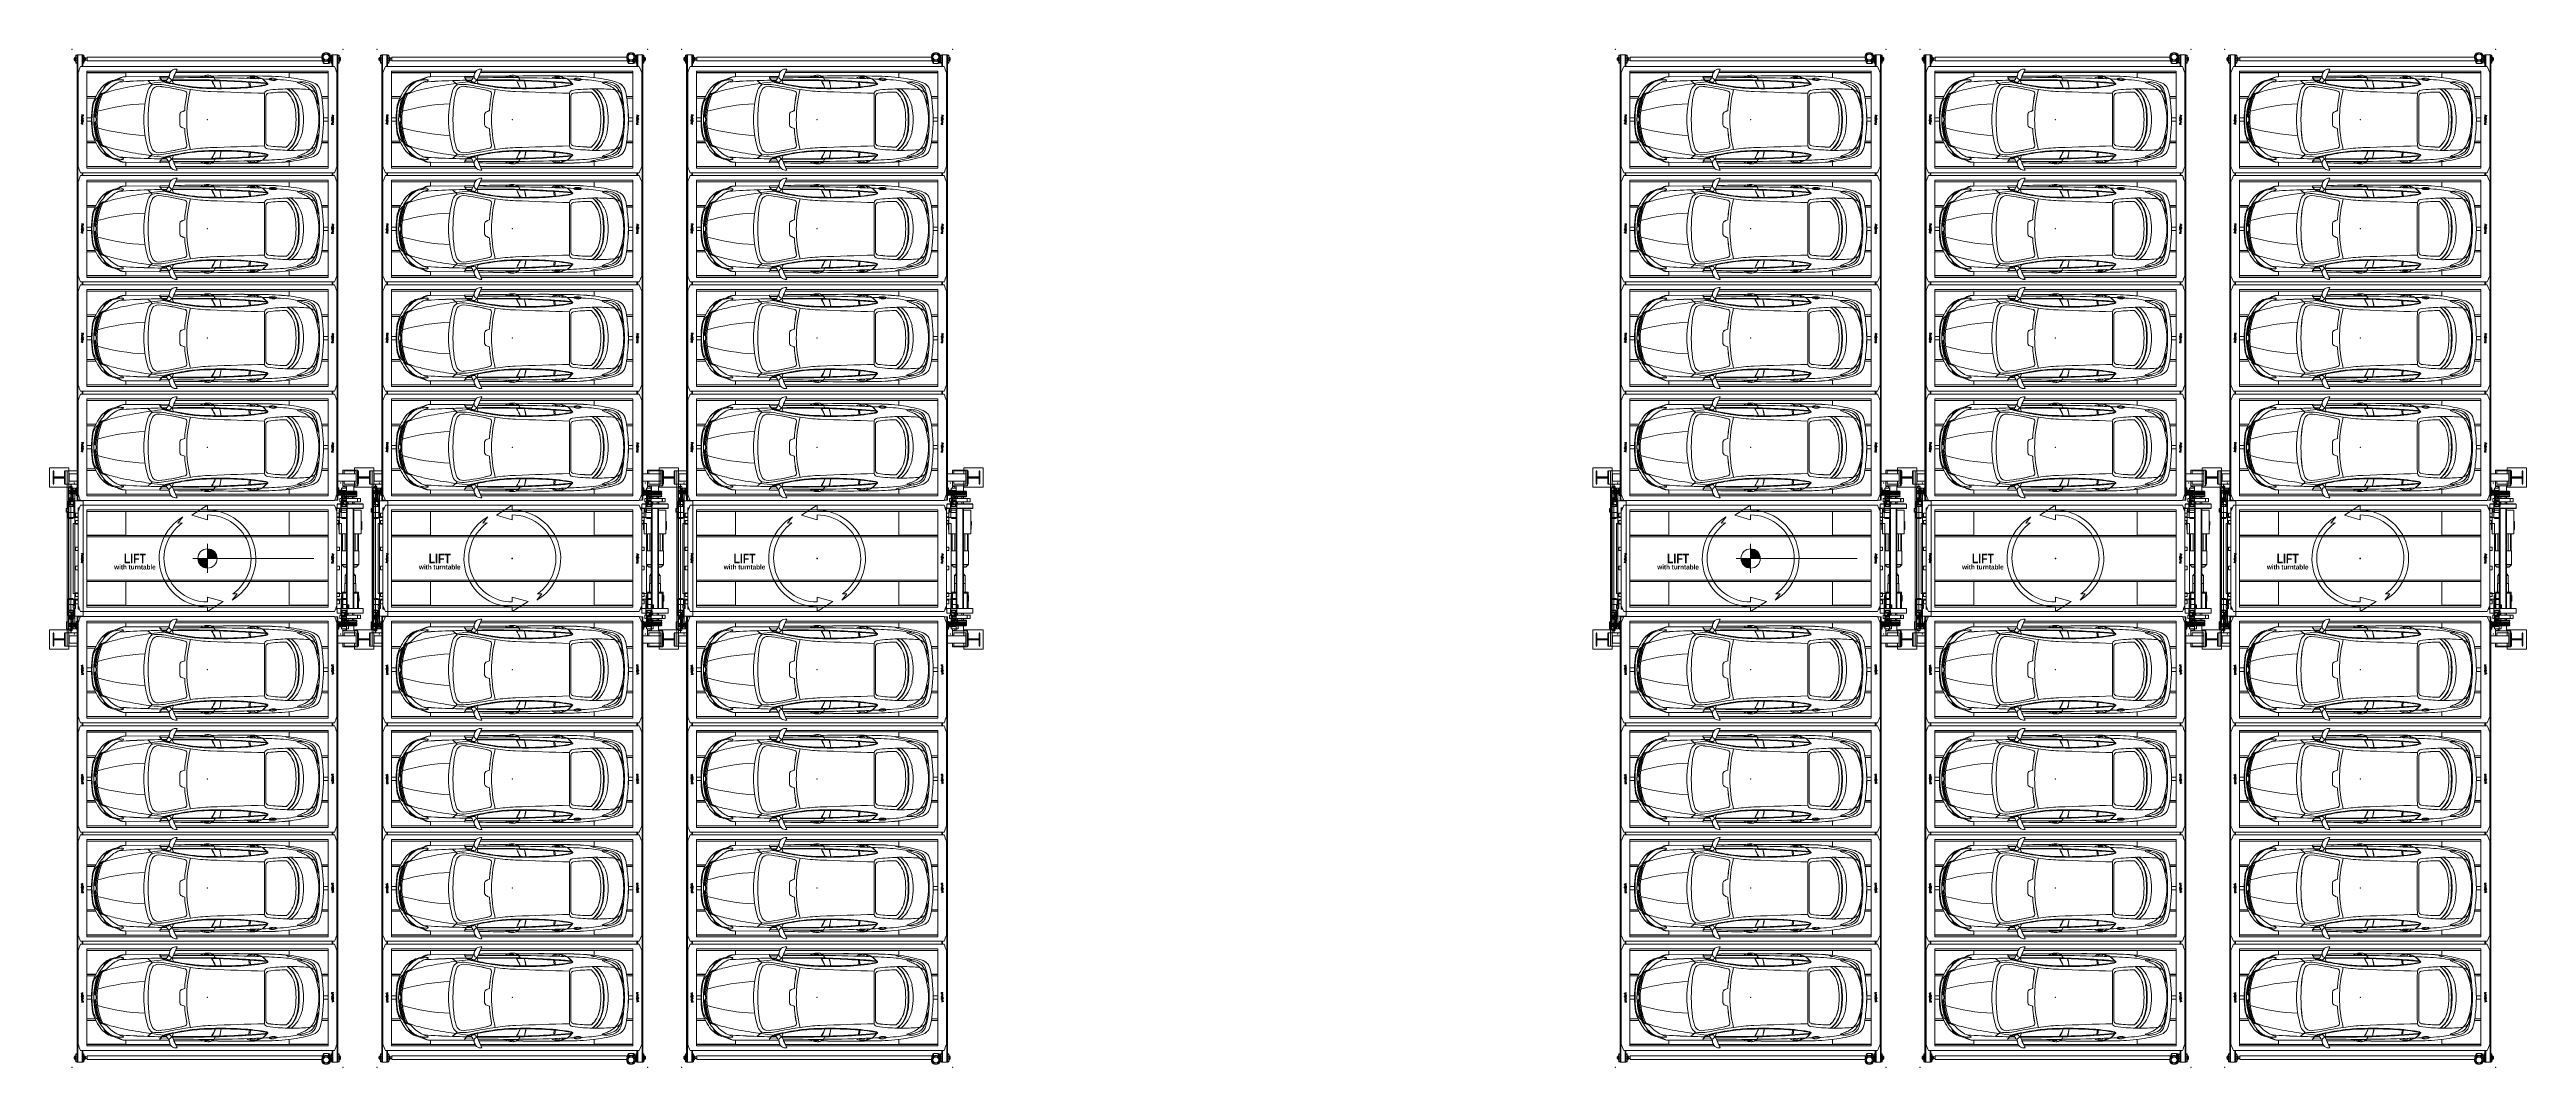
# Model space of a CAD drawing. Header units: inches. Extents: x 0.2 to 89.9, y -0.5 to 22.4.
# Drawn here: x 0.2 to 51.4, y 1.3 to 22.4 of the extents above; entities that cross this region are included whole.
import ezdxf

# ---------------------------------------------------------------- set-up
doc = ezdxf.new("R2010")
doc.units = ezdxf.units.IN
doc.header["$MEASUREMENT"] = 0
doc.set_wipeout_variables(frame=1)
doc.linetypes.add('PHANTOM', pattern=[12.7, 6.35, -1.27, 1.27, -1.27, 1.27, -1.27])
for name, color, linetype in [('PK24-LABEL', 7, 'Continuous'), ('PK24-LOGO', 7, 'Continuous'), ('PK24E', 7, 'Continuous'), ('PK24E-COMP-CAR', 7, 'Continuous'), ('PK24E-STRUCT-STEEL', 254, 'Continuous')]:
    doc.layers.add(name, color=color, linetype=linetype)
for name, color, linetype, true_color in [('PK24E-COMP-PALLET', 132, 'Continuous', 0x00b7c8), ('PK24E-HELPER', 253, 'PHANTOM', 0xa1a1a1), ('PK24E-SYS-LIFT', 31, 'Continuous', 0xffcc5a), ('PK24E-SYS-SHELF', 31, 'Continuous', 0xffcc5a)]:
    doc.layers.add(name, color=color, linetype=linetype, true_color=true_color)
doc.layers.add('PK24E-TTARROW', color=20, linetype='Continuous', lineweight=20, true_color=0xf54b32)
doc.layers.add('Text', color=142, linetype='Continuous', lineweight=20)
doc.styles.add('Impact', font='impact.ttf', dxfattribs={"height": 5})

# ---------------------------------------------------------------- blocks, each defined once
blk = doc.blocks.new('ELIFTTT-CHASIS--TOP-COMP-PKE24')
at = {"layer": 'PK24E-HELPER', "lineweight": 5}
blk.add_point((0, 167.5), dxfattribs=at)
at = {"layer": 'PK24E-HELPER'}
blk.add_point((0, -167.5), dxfattribs=at)
at = {"layer": 'PK24E-SYS-LIFT', "lineweight": 5}
for p, q in [((-291.8, 103.2), (-291.8, 103.7)), ((-291.8, 103.7), (-290.7, 103.7)), ((-291.8, 96.3), (-291.8, 103.2)), ((-290.7, 103.2), (-291.8, 103.2)), ((-290.7, 103.7), (-290.7, 103.2)), ((-290.7, 103.6), (-287.8, 103.4)), ((-290.7, 96.3), (-290.7, 103.2)), ((-290.7, 102.5), (-287.3, 102.4)), ((-288.6, 117.9), (-288.8, 111.7)), ((-288.8, 111.7), (-288.8, 108.4)), ((-288.8, 111.7), (-287.5, 111.7)), ((-288.8, 108.4), (-288.5, 108.1)), ((-288.8, 108.4), (-287.7, 108.4)), ((-288.6, 116.1), (-288.7, 111.7)), ((-288.6, 105.2), (-288.7, 108.3)), ((-288.6, 116.1), (-288.3, 116.1)), ((-288.5, 115.6), (-288.6, 115.6)), ((-288.6, 114.2), (-288.6, 114.2)), ((-288.5, 108.3), (-288.5, 107.3)), ((-288.5, 107.3), (-276, 107.3)), ((-288.4, 118.1), (-287.9, 118.1)), ((-288.4, 107.2), (-288.4, 103.4)), ((-288.4, 107.2), (-282.3, 107.2)), ((-288.4, 105.1), (-288.4, 105.1)), ((-287.8, 118.3), (-287.2, 118.3)), ((-287.7, 108.5), (-285.4, 108.5)), ((-287.7, 108.4), (-287.4, 108)), ((-287.4, 108), (-287.7, 108)), ((-287.5, 111.9), (-287.2, 117.9)), ((-287.5, 111.7), (-287.2, 111.9)), ((-287.5, 111.9), (-287.5, 111.7)), ((-287.5, 109.9), (-287.5, 111.7)), ((-285.1, 108), (-287.4, 108)), ((-287.3, 102.4), (-287.3, 102.4)), ((-287.3, 145.2), (-287.3, 140.6)), ((-277.3, 145.2), (-287.3, 145.2)), ((-279.3, 140.6), (-287.3, 140.6)), ((-287.3, 140.6), (-287.3, 125.8)), ((-287.3, 125.8), (-287.3, 121.2)), ((-287.3, 125.8), (-279.3, 125.8)), ((-287.3, 121.2), (-277.3, 121.2)), ((-287.3, 118.3), (-287.3, 121.2)), ((-287.2, 118.3), (-287.2, 117.9)), ((-287.2, 118.3), (-277.3, 118.3)), ((-286.9, 117.6), (-287.2, 117.9)), ((-287.2, 117.9), (-277.3, 117.9)), ((-286.9, 117.6), (-287.2, 111.9)), ((-287.1, 111.7), (-287.2, 111.9)), ((-287.1, 111.7), (-286.8, 111.7)), ((-277.6, 117.6), (-286.9, 117.6)), ((-285.4, 108.5), (-286.8, 111.7)), ((-286.8, 111.7), (-277.7, 111.7)), ((-286.5, 119.4), (-286.5, 118.3)), ((-286.5, 119.4), (-278, 119.4)), ((-285.4, 108.5), (-285.2, 108.4)), ((-285.2, 120.1), (-285.2, 119.4)), ((-285.2, 120.1), (-279.3, 120.1)), ((-285.2, 108.4), (-279.3, 108.4)), ((-285.2, 108.4), (-285.1, 108)), ((-283.6, 108), (-285.1, 108)), ((-284.8, 149.2), (-284.8, 145.2)), ((-283.9, 149.2), (-284.8, 149.2)), ((-284.4, 138.6), (-284.4, 137.5)), ((-283.5, 138.6), (-284.4, 138.6)), ((-284.4, 137.5), (-284, 137.5)), ((-284.4, 135), (-284.4, 133.9)), ((-284, 135), (-284.4, 135)), ((-284.4, 133.9), (-283.5, 133.9)), ((-284, 137.5), (-284, 135)), ((-279.7, 149.2), (-283.9, 149.2)), ((-283.5, 139), (-283.5, 138.6)), ((-282, 139), (-283.5, 139)), ((-283.5, 133.9), (-283.5, 133.6)), ((-283.5, 133.6), (-282, 133.6)), ((-283.4, 120.7), (-283.5, 120.6)), ((-283.5, 120.6), (-283.5, 120.1)), ((-281, 120.6), (-283.5, 120.6)), ((-283.4, 120.7), (-281.1, 120.7)), ((-283.2, 121.2), (-283.2, 120.7)), ((-282.3, 107.2), (-276.1, 107.2)), ((-282, 138.6), (-282, 139)), ((-281.1, 138.6), (-282, 138.6)), ((-282, 133.9), (-281.1, 133.9)), ((-282, 133.6), (-282, 133.9)), ((-281.5, 137.5), (-281.1, 137.5)), ((-281.5, 135), (-281.5, 137.5)), ((-281.1, 135), (-281.5, 135)), ((-281.3, 120.7), (-281.3, 121.2)), ((-281.1, 137.5), (-281.1, 138.6)), ((-281.1, 133.9), (-281.1, 135)), ((-281, 120.6), (-281.1, 120.7)), ((-281, 120.1), (-281, 120.6)), ((-279.4, 108), (-280.9, 108)), ((-279.7, 145.2), (-279.7, 149.2)), ((-279.3, 108.4), (-279.4, 108)), ((-277.1, 108), (-279.4, 108)), ((-279.3, 125.8), (-279.3, 140.6)), ((-279.3, 119.4), (-279.3, 120.1)), ((-279.3, 108.4), (-279.1, 108.5)), ((-277.7, 111.7), (-279.1, 108.5)), ((-279.1, 108.5), (-276.8, 108.5)), ((-278, 118.3), (-278, 119.4)), ((-277.7, 111.7), (-277.4, 111.7)), ((-277.3, 117.9), (-277.6, 117.6)), ((-277.3, 111.9), (-277.6, 117.6)), ((-277.4, 111.7), (-277.3, 111.9)), ((-277.3, 145.2), (-277.3, 121.2)), ((-277.3, 121.2), (-277.3, 118.3)), ((-277.3, 117.9), (-277.3, 118.3)), ((-277.3, 118.3), (-276.7, 118.3)), ((-277.3, 117.9), (-277, 111.9)), ((-277, 111.7), (-277.3, 111.9)), ((-276.8, 108.4), (-277.1, 108)), ((-276.8, 108), (-277.1, 108)), ((-277, 111.9), (-277, 111.7)), ((-277, 109.9), (-277, 111.7)), ((-277, 111.7), (-275.7, 111.7)), ((-276.8, 108.4), (-275.7, 108.4)), ((-276.6, 118.1), (-276.1, 118.1)), ((-276.2, 116.1), (-275.9, 116.1)), ((-276.1, 95.3), (-276.1, 107.2)), ((-276.1, 105.1), (-276.1, 105.1)), ((-276, 108.1), (-275.7, 108.4)), ((-276, 107.3), (-276, 108.3)), ((-275.9, 117.9), (-275.7, 111.7)), ((-275.8, 111.7), (-275.9, 116.1)), ((-275.9, 105.2), (-275.8, 108.3)), ((-275.7, 108.4), (-275.7, 111.7)), ((272.7, 103.2), (272.7, 103.7)), ((272.7, 103.7), (273.8, 103.7)), ((272.7, 96.3), (272.7, 103.2)), ((273.8, 103.2), (272.7, 103.2)), ((273.8, 103.7), (273.8, 103.2)), ((273.8, 103.6), (276.7, 103.4)), ((273.8, 96.3), (273.8, 103.2)), ((273.8, 102.5), (277.2, 102.4)), ((275.9, 117.9), (275.7, 111.7)), ((275.7, 111.7), (275.7, 108.4)), ((275.7, 111.7), (277, 111.7)), ((275.7, 108.4), (276, 108.1)), ((275.7, 108.4), (276.8, 108.4)), ((275.9, 116.1), (275.8, 111.7)), ((275.9, 105.2), (275.8, 108.3)), ((275.9, 116.1), (276.2, 116.1)), ((276, 115.6), (275.9, 115.6)), ((275.9, 114.2), (275.9, 114.2)), ((276, 108.3), (276, 107.3)), ((276, 107.3), (288.5, 107.3)), ((276.1, 118.1), (276.6, 118.1)), ((276.1, 107.2), (276.1, 103.4)), ((276.1, 107.2), (282.2, 107.2)), ((276.1, 105.1), (276.1, 105.1)), ((276.7, 118.3), (277.3, 118.3)), ((276.8, 108.5), (279.1, 108.5)), ((276.8, 108.4), (277.1, 108)), ((277.1, 108), (276.8, 108)), ((277, 111.9), (277.3, 117.9)), ((277, 111.7), (277.3, 111.9)), ((277, 111.9), (277, 111.7)), ((277, 109.9), (277, 111.7)), ((279.4, 108), (277.1, 108)), ((277.2, 102.4), (277.2, 102.4)), ((277.2, 145.2), (277.2, 121.2)), ((287.2, 145.2), (277.2, 145.2)), ((277.2, 121.2), (287.2, 121.2)), ((277.2, 121.2), (277.2, 118.3)), ((277.3, 118.3), (277.3, 117.9)), ((277.3, 118.3), (287.2, 118.3)), ((277.6, 117.6), (277.3, 117.9)), ((277.3, 117.9), (287.2, 117.9)), ((277.6, 117.6), (277.3, 111.9)), ((277.4, 111.7), (277.3, 111.9)), ((277.4, 111.7), (277.7, 111.7)), ((286.9, 117.6), (277.6, 117.6)), ((279.1, 108.5), (277.7, 111.7)), ((277.7, 111.7), (286.8, 111.7)), ((278, 119.4), (278, 118.3)), ((278, 119.4), (286.5, 119.4)), ((279.1, 108.5), (279.3, 108.4)), ((287.2, 140.6), (279.3, 140.6)), ((279.3, 140.6), (279.3, 125.8)), ((279.3, 125.8), (287.2, 125.8)), ((279.3, 120.1), (279.3, 119.4)), ((279.3, 120.1), (285.2, 120.1)), ((279.3, 108.4), (285.2, 108.4)), ((279.3, 108.4), (279.4, 108)), ((280.9, 108), (279.4, 108)), ((279.7, 149.2), (279.7, 145.2)), ((284.8, 149.2), (279.7, 149.2)), ((281.1, 120.7), (281, 120.6)), ((281, 120.6), (281, 120.1)), ((283.5, 120.6), (281, 120.6)), ((281.1, 132.6), (281.1, 131.5)), ((282, 132.6), (281.1, 132.6)), ((281.1, 131.5), (281.5, 131.5)), ((281.1, 129), (281.1, 127.9)), ((281.5, 129), (281.1, 129)), ((281.1, 127.9), (282, 127.9)), ((281.1, 120.7), (283.4, 120.7)), ((281.2, 121.2), (281.2, 120.7)), ((281.5, 131.5), (281.5, 129)), ((283.5, 132.9), (282, 132.9)), ((282, 132.9), (282, 132.6)), ((282, 127.9), (282, 127.6)), ((282, 127.6), (283.5, 127.6)), ((282.2, 107.2), (288.4, 107.2)), ((283.2, 120.7), (283.2, 121.2)), ((283.5, 120.6), (283.4, 120.7)), ((283.5, 132.6), (283.5, 132.9)), ((284.4, 132.6), (283.5, 132.6)), ((283.5, 127.9), (284.4, 127.9)), ((283.5, 127.6), (283.5, 127.9)), ((283.5, 120.1), (283.5, 120.6)), ((285.1, 108), (283.6, 108)), ((284, 131.5), (284.4, 131.5)), ((284, 129), (284, 131.5)), ((284.4, 129), (284, 129)), ((284.4, 131.5), (284.4, 132.6)), ((284.4, 127.9), (284.4, 129)), ((284.8, 145.2), (284.8, 149.2)), ((285.2, 108.4), (285.1, 108)), ((287.4, 108), (285.1, 108)), ((285.2, 119.4), (285.2, 120.1)), ((285.2, 108.4), (285.4, 108.5)), ((286.8, 111.7), (285.4, 108.5)), ((285.4, 108.5), (287.7, 108.5)), ((286.5, 118.3), (286.5, 119.4)), ((286.8, 111.7), (287.1, 111.7)), ((287.2, 117.9), (286.9, 117.6)), ((287.2, 111.9), (286.9, 117.6)), ((287.1, 111.7), (287.2, 111.9)), ((287.2, 140.6), (287.2, 145.2)), ((287.2, 125.8), (287.2, 140.6)), ((287.2, 121.2), (287.2, 125.8)), ((287.2, 118.3), (287.2, 121.2)), ((287.2, 117.9), (287.2, 118.3)), ((287.2, 118.3), (287.8, 118.3)), ((287.2, 117.9), (287.5, 111.9)), ((287.5, 111.7), (287.2, 111.9)), ((287.7, 108.4), (287.4, 108)), ((287.7, 108), (287.4, 108)), ((287.5, 111.9), (287.5, 111.7)), ((287.5, 109.9), (287.5, 111.7)), ((287.5, 111.7), (288.8, 111.7)), ((287.7, 108.4), (288.8, 108.4)), ((287.9, 118.1), (288.4, 118.1)), ((288.3, 116.1), (288.6, 116.1)), ((288.4, 95.3), (288.4, 107.2)), ((288.4, 105.1), (288.4, 105.1)), ((288.5, 108.1), (288.8, 108.4)), ((288.5, 107.3), (288.5, 108.3)), ((288.6, 117.9), (288.8, 111.7)), ((288.7, 111.7), (288.6, 116.1)), ((288.6, 105.2), (288.7, 108.3)), ((288.8, 108.4), (288.8, 111.7)), ((-291.8, 95.8), (-291.8, 96.3)), ((-291.8, 96.3), (-290.7, 96.3)), ((-290.7, 95.8), (-291.8, 95.8)), ((-290.7, 97), (-287.3, 97.1)), ((-290.7, 96.3), (-290.7, 95.8)), ((-290.7, 95.9), (-287.8, 96)), ((-288.4, 96), (-288.4, 95.3)), ((-288.4, 95.3), (-276.1, 95.3)), ((-288.3, 95.3), (-288.3, 88.1)), ((-288.3, 88.1), (-288.3, 87.8)), ((-288.3, 87.8), (-288.3, 85.1)), ((-288.3, 85.1), (-276.2, 85.1)), ((-287.3, 97.1), (-287.3, 102.4)), ((-287.3, 102.4), (-287.3, 102.4)), ((-287.2, 102.4), (-287.3, 102.4)), ((-287.3, 97.1), (-287.3, 97.1)), ((-287.3, 97), (-287.3, 97.1)), ((-287.2, 97.1), (-287.3, 97.1)), ((-287.2, 97.1), (-287.2, 102.4)), ((-287.3, -83.2), (-287.3, 83.2)), ((-278.4, 82.9), (-286.1, 82.9)), ((-277.3, 72.5), (-277.3, -72.5)), ((-277.3, 72.5), (-259.8, 72.5)), ((-276.3, 84.5), (-259.8, 84.5)), ((-276.2, 85.1), (-276.2, 95.3)), ((-259.8, 72.5), (-259.8, 84.5)), ((-259.8, 84.5), (-254.7, 84.5)), ((-254.7, 72.5), (-259.8, 72.5)), ((-254.7, 72.5), (-254.7, 84.5)), ((-254.7, 84.5), (-249.7, 84.5)), ((-249.7, 72.5), (-254.7, 72.5)), ((-249.7, 84.5), (-249.7, 72.5)), ((-211.2, 84.5), (-249.7, 84.5)), ((-249.7, 72.5), (-81.4, 72.5)), ((-161.2, 100.5), (-211.2, 100.5)), ((-211.2, 100.5), (-211.2, 84.5)), ((-161.2, 84.5), (-161.2, 100.5)), ((-68.9, 84.5), (-161.2, 84.5)), ((249.7, 84.5), (68.9, 84.5)), ((81.4, 72.5), (249.7, 72.5)), ((249.7, 72.5), (249.7, 84.5)), ((249.7, 84.5), (254.7, 84.5)), ((254.7, 72.5), (249.7, 72.5)), ((254.7, 84.5), (254.7, 72.5)), ((254.7, 84.5), (259.8, 84.5)), ((259.8, 72.5), (254.7, 72.5)), ((259.8, 84.5), (259.8, 72.5)), ((259.8, 84.5), (276.3, 84.5)), ((259.8, 72.5), (277.2, 72.5)), ((272.7, 95.8), (272.7, 96.3)), ((272.7, 96.3), (273.8, 96.3)), ((273.8, 95.8), (272.7, 95.8)), ((273.8, 97), (277.2, 97.1)), ((273.8, 96.3), (273.8, 95.8)), ((273.8, 95.9), (276.7, 96)), ((276.1, 96), (276.1, 95.3)), ((276.1, 95.3), (288.4, 95.3)), ((276.2, 95.3), (276.2, 88.1)), ((276.2, 88.1), (276.2, 87.8)), ((276.2, 87.8), (276.2, 85.1)), ((276.2, 85.1), (288.3, 85.1)), ((277.2, 97.1), (277.2, 102.4)), ((277.2, 102.4), (277.2, 102.4)), ((277.3, 102.4), (277.2, 102.4)), ((277.2, 97.1), (277.2, 97.1)), ((277.2, 97), (277.2, 97.1)), ((277.3, 97.1), (277.2, 97.1)), ((277.3, 97.1), (277.3, 102.4)), ((277.2, 72.5), (277.2, -72.5)), ((286.1, 82.9), (278.4, 82.9)), ((287.2, -83.2), (287.2, 83.2)), ((288.3, 85.1), (288.3, 95.3)), ((108.6, 9), (115, 9)), ((114.8, 8.8), (108.6, 8.8)), ((114.4, 8.7), (108.7, 8.7)), ((112.4, 7.3), (108.8, 7.3)), ((113, 6.8), (112.6, 7.2)), ((113.1, -3.6), (113.1, 6.6)), ((114.6, -5.5), (114.6, 8.5)), ((114.8, -5.8), (114.8, 8.8)), ((115, 8), (114.8, 8)), ((115, 7.5), (114.8, 7.5)), ((115.5, 6), (114.8, 6)), ((115, 9), (115, 8)), ((115, 8), (115, 7.5)), ((115.6, 7.8), (115, 7.8)), ((115.5, 6), (115.5, -3)), ((115.6, 7.8), (115.6, 3.3)), ((117.1, 6.6), (115.6, 6.6)), ((115.6, 1.5), (115.6, 3.3)), ((115.8, 3.1), (115.6, 3.1)), ((115.6, -0.3), (115.6, 1.5)), ((115.8, -0.1), (115.8, 3.1)), ((118.2, 7.8), (117.1, 7.6)), ((117.1, 7.6), (117.1, -4.6)), ((119.1, 8.5), (118.2, 8.5)), ((118.2, 8.5), (118.2, -5.5)), ((119.1, 8.5), (119.1, 8.2)), ((119.1, 7.6), (119.1, 8.2)), ((131.2, 8.2), (119.1, 8.2)), ((119.1, 7.6), (119.1, 7.6)), ((119.1, 6.4), (119.1, 7.6)), ((131.2, 7.6), (119.1, 7.6)), ((119.1, 4.8), (119.1, 6.4)), ((131.2, 6.4), (119.1, 6.4)), ((119.1, 3.7), (119.1, 4.8)), ((131.2, 4.8), (119.1, 4.8)), ((119.1, 3.7), (119.1, -0.7)), ((144.3, 8.4), (131.2, 8.4)), ((131.2, 8.4), (131.2, 8.2)), ((131.2, 7.6), (131.2, 8.2)), ((131.2, 6.4), (131.2, 7.6)), ((131.2, 4.8), (131.2, 6.4)), ((131.2, 3.2), (131.2, 4.8)), ((131.2, 3.2), (131.2, -0.2)), ((144.3, 8.4), (144.3, 6.4)), ((144.3, 6.4), (144.3, -5.4)), ((146.2, 6.6), (144.5, 8.3)), ((144.5, 8.3), (144.5, 6.3)), ((144.5, 6.3), (144.5, -5.3)), ((146.2, 6.6), (146.2, 5.1)), ((146.2, 5.1), (146.2, -3.6)), ((146.3, -3.4), (146.3, 6.4)), ((146.3, -3.4), (146.3, 6.3)), ((146.3, 6.4), (146.3, -3.4)), ((114.8, -5.8), (108.8, -5.8)), ((108.8, -6), (115, -6)), ((108.9, -4.3), (112.4, -4.3)), ((108.9, -5.7), (114.4, -5.7)), ((112.6, -4.2), (113, -3.8)), ((114.8, -3), (115.5, -3)), ((115, -4.5), (114.8, -4.5)), ((115, -5), (114.8, -5)), ((115, -5), (115, -4.5)), ((115, -4.7), (115.6, -4.7)), ((115, -6), (115, -5)), ((115.6, -0.1), (115.8, -0.1)), ((115.6, -0.3), (115.6, -4.7)), ((115.6, -3.6), (117.1, -3.6)), ((117.1, -4.6), (118.2, -4.8)), ((118.2, -5.5), (119.1, -5.5)), ((119.1, -1.8), (119.1, -0.7)), ((119.1, -1.8), (119.1, -1.8)), ((131.2, -1.8), (119.1, -1.8)), ((119.1, -3.4), (119.1, -1.8)), ((119.1, -3.4), (119.1, -3.6)), ((131.2, -3.4), (119.1, -3.4)), ((119.1, -5.2), (119.1, -3.6)), ((119.1, -5.2), (119.1, -5.5)), ((131.2, -5.2), (119.1, -5.2)), ((119.5, -5.3), (119.5, -5.2)), ((119.7, -5.3), (119.5, -5.3)), ((119.5, -8.8), (119.5, -5.3)), ((119.5, -8.8), (119.5, -9.3)), ((119.7, -8.8), (119.5, -8.8)), ((119.5, -9.5), (119.6, -9.5)), ((119.5, -9.5), (119.5, -9.7)), ((119.5, -9.7), (119.5, -9.8)), ((119.5, -9.7), (128.1, -9.7)), ((119.5, -9.8), (119.5, -9.8)), ((119.5, -9.8), (128.1, -9.8)), ((119.5, -9.8), (128.1, -9.8)), ((119.6, -9.5), (128, -9.5)), ((128, -9.5), (119.6, -9.5)), ((119.6, -9.5), (119.6, -9.5)), ((119.7, -5.3), (119.7, -5.2)), ((119.7, -5.3), (119.7, -5.3)), ((119.7, -5.3), (120.1, -5.3)), ((119.7, -8.8), (119.7, -5.3)), ((119.7, -8.8), (119.7, -9.3)), ((119.7, -8.8), (127.9, -8.8)), ((119.7, -9.3), (127.8, -9.3)), ((126.8, -5.3), (120.1, -5.3)), ((120.1, -5.3), (120.1, -5.3)), ((120.1, -5.3), (120.2, -8.2)), ((120.1, -5.3), (120.2, -8.2)), ((120.2, -8.2), (120.2, -8.2)), ((120.2, -8.8), (120.2, -8.2)), ((120.2, -8.8), (120.2, -8.2)), ((120.2, -8.8), (120.2, -8.2)), ((121.7, -5.9), (120.8, -6.6)), ((121.7, -5.9), (120.8, -6.6)), ((120.8, -6.6), (120.8, -6.6)), ((120.8, -6.6), (120.9, -7.8)), ((120.9, -7.8), (122, -8.2)), ((122.7, -6.3), (121.7, -5.9)), ((122.7, -6.3), (121.7, -5.9)), ((121.7, -5.9), (121.7, -5.9)), ((122, -8.2), (122.9, -7.5)), ((122.9, -7.5), (122.7, -6.3)), ((122.7, -6.3), (122.7, -6.3)), ((122.9, -7.5), (122.7, -6.3)), ((122.9, -7.5), (122.9, -7.5)), ((123.9, -6.9), (124.4, -6.1)), ((124.4, -6.1), (123.9, -6.9)), ((123.9, -6.9), (123.9, -6.9)), ((123.9, -7), (123.9, -7.1)), ((123.9, -7.2), (124.4, -8)), ((124.4, -6.1), (124.4, -6.1)), ((124.7, -6), (124.7, -6)), ((124.7, -6), (125.6, -6)), ((125.6, -6), (124.7, -6)), ((124.7, -8.2), (125.6, -8.2)), ((125.6, -6), (125.6, -6)), ((125.8, -6.1), (126.3, -6.9)), ((126.3, -6.9), (125.8, -6.1)), ((125.8, -6.1), (125.8, -6.1)), ((125.8, -8), (126.3, -7.2)), ((126.3, -6.9), (126.3, -6.9)), ((126.3, -7.1), (126.3, -7)), ((126.8, -5.3), (126.8, -5.3)), ((126.8, -8.2), (126.8, -5.3)), ((126.8, -5.3), (126.8, -8.2)), ((126.8, -5.3), (127.8, -5.3)), ((126.8, -8.2), (126.8, -8.2)), ((126.8, -8.2), (126.8, -8.2)), ((126.8, -8.8), (126.8, -8.2)), ((126.8, -8.8), (126.8, -8.2)), ((126.8, -8.2), (126.8, -8.8)), ((127.9, -5.3), (127.8, -5.3)), ((127.8, -8.8), (127.8, -5.3)), ((127.9, -8.8), (127.8, -9.3)), ((127.9, -5.3), (127.9, -5.2)), ((128.1, -5.3), (127.9, -5.3)), ((128.1, -8.8), (127.9, -8.8)), ((128, -8.8), (128.1, -5.3)), ((128, -9.5), (128.1, -9.5)), ((128, -9.5), (128, -9.5)), ((128.1, -5.3), (128.1, -5.2)), ((128.1, -8.8), (128.1, -9.3)), ((128.1, -9.5), (128.1, -9.7)), ((128.1, -9.7), (128.1, -9.8)), ((128.1, -9.8), (128.1, -9.8)), ((131.2, -1.8), (131.2, -0.2)), ((131.2, -3.4), (131.2, -1.8)), ((131.2, -5.2), (131.2, -3.4)), ((131.2, -5.2), (131.2, -5.4)), ((131.2, -5.4), (137.5, -5.4)), ((137.8, -5.4), (144.3, -5.4)), ((144.5, -5.3), (146.2, -3.6)), ((-288.4, -95.3), (-288.4, -107.2)), ((-276.1, -95.3), (-288.4, -95.3)), ((-288.3, -85.1), (-288.3, -95.3)), ((-276.2, -85.1), (-288.3, -85.1)), ((-286.1, -82.9), (-278.4, -82.9)), ((-277.3, -72.5), (-259.8, -72.5)), ((-277.3, -97.1), (-277.3, -102.4)), ((-277.3, -97.1), (-277.3, -97.1)), ((-277.3, -102.4), (-277.3, -102.4)), ((-273.8, -97), (-277.3, -97.1)), ((-277.3, -97), (-277.3, -97.1)), ((-277.3, -97.1), (-277.3, -102.4)), ((-277.3, -97.1), (-277.3, -97.1)), ((-273.8, -102.5), (-277.3, -102.4)), ((-277.3, -102.4), (-277.3, -102.4)), ((-277.3, -102.4), (-277.3, -102.4)), ((-273.8, -95.9), (-276.7, -96)), ((-276.3, -84.5), (-259.8, -84.5)), ((-276.2, -87.8), (-276.2, -85.1)), ((-276.2, -88.1), (-276.2, -87.8)), ((-276.2, -95.3), (-276.2, -88.1)), ((-276.1, -96), (-276.1, -95.3)), ((-273.8, -96.3), (-273.8, -95.8)), ((-273.8, -95.8), (-272.7, -95.8)), ((-272.7, -96.3), (-273.8, -96.3)), ((-273.8, -96.3), (-273.8, -103.2)), ((-272.7, -95.8), (-272.7, -96.3)), ((-272.7, -96.3), (-272.7, -103.2)), ((-259.8, -84.5), (-259.8, -72.5)), ((-259.8, -72.5), (-254.7, -72.5)), ((-254.7, -84.5), (-259.8, -84.5)), ((-254.7, -84.5), (-254.7, -72.5)), ((-254.7, -72.5), (-249.7, -72.5)), ((-249.7, -84.5), (-254.7, -84.5)), ((-249.7, -72.5), (-249.7, -84.5)), ((-81.4, -72.5), (-249.7, -72.5)), ((-249.7, -84.5), (-231.3, -84.5)), ((-231.3, -84.5), (-231.3, -100.5)), ((-231.3, -100.5), (-141.3, -100.5)), ((-141.3, -84.5), (-68.9, -84.5)), ((-141.3, -84.5), (-141.3, -100.5)), ((68.9, -84.5), (171.2, -84.5)), ((249.7, -72.5), (81.4, -72.5)), ((171.2, -84.5), (171.2, -100.5)), ((171.2, -100.5), (201.2, -100.5)), ((201.2, -100.5), (201.2, -84.5)), ((201.2, -84.5), (249.7, -84.5)), ((249.7, -84.5), (249.7, -72.5)), ((249.7, -72.5), (254.7, -72.5)), ((254.7, -84.5), (249.7, -84.5)), ((254.7, -72.5), (254.7, -84.5)), ((254.7, -72.5), (259.8, -72.5)), ((259.8, -84.5), (254.7, -84.5)), ((259.8, -72.5), (259.8, -84.5)), ((259.8, -72.5), (277.2, -72.5)), ((259.8, -84.5), (276.3, -84.5)), ((276.1, -95.3), (276.1, -107.2)), ((288.4, -95.3), (276.1, -95.3)), ((276.2, -85.1), (276.2, -95.3)), ((288.3, -85.1), (276.2, -85.1)), ((278.4, -82.9), (286.1, -82.9)), ((287.2, -97.1), (287.2, -102.4)), ((287.2, -97.1), (287.2, -97.1)), ((287.2, -102.4), (287.2, -102.4)), ((290.7, -97), (287.2, -97.1)), ((287.2, -97), (287.2, -97.1)), ((287.2, -97.1), (287.2, -102.4)), ((287.2, -97.1), (287.2, -97.1)), ((290.7, -102.5), (287.2, -102.4)), ((287.2, -102.4), (287.2, -102.4)), ((287.2, -102.4), (287.2, -102.4)), ((290.7, -95.9), (287.8, -96)), ((288.3, -87.8), (288.3, -85.1)), ((288.3, -88.1), (288.3, -87.8)), ((288.3, -95.3), (288.3, -88.1)), ((288.4, -96), (288.4, -95.3)), ((290.7, -96.3), (290.7, -95.8)), ((290.7, -95.8), (291.8, -95.8)), ((291.8, -96.3), (290.7, -96.3)), ((290.7, -96.3), (290.7, -103.2)), ((291.8, -95.8), (291.8, -96.3)), ((291.8, -96.3), (291.8, -103.2)), ((-291.4, -145.2), (-291.4, -131.2)), ((-287.3, -131.2), (-291.4, -131.2)), ((-287.3, -145.2), (-291.4, -145.2)), ((-288.5, -108.1), (-288.8, -108.4)), ((-288.8, -108.4), (-288.8, -111.7)), ((-287.7, -108.4), (-288.8, -108.4)), ((-287.5, -111.7), (-288.8, -111.7)), ((-288.6, -117.9), (-288.8, -111.7)), ((-288.6, -105.2), (-288.7, -108.3)), ((-288.7, -111.7), (-288.6, -116.1)), ((-288.3, -116.1), (-288.6, -116.1)), ((-288.5, -107.4), (-288.5, -108.3)), ((-276, -107.4), (-288.5, -107.4)), ((-288.4, -105.1), (-288.4, -105.1)), ((-282.3, -107.2), (-288.4, -107.2)), ((-287.9, -118.1), (-288.4, -118.1)), ((-287.2, -118.3), (-287.8, -118.3)), ((-287.7, -108.4), (-287.4, -108)), ((-287.7, -108), (-287.4, -108)), ((-285.4, -108.5), (-287.7, -108.5)), ((-287.5, -109.9), (-287.5, -111.7)), ((-287.5, -111.7), (-287.2, -111.9)), ((-287.5, -111.9), (-287.5, -111.7)), ((-287.2, -117.9), (-287.5, -111.9)), ((-287.4, -108), (-285.1, -108)), ((-287.1, -111.7), (-287.2, -111.9)), ((-287.2, -111.9), (-286.9, -117.6)), ((-287.2, -117.9), (-286.9, -117.6)), ((-277.3, -117.9), (-287.2, -117.9)), ((-287.2, -117.9), (-287.2, -118.3)), ((-277.3, -118.3), (-287.2, -118.3)), ((-287.3, -121.2), (-287.3, -118.3)), ((-287.3, -121.2), (-277.3, -121.2)), ((-287.3, -121.2), (-287.3, -125.8)), ((-279.3, -125.8), (-287.3, -125.8)), ((-287.3, -125.8), (-287.3, -140.6)), ((-287.3, -140.6), (-279.3, -140.6)), ((-287.3, -140.6), (-287.3, -145.2)), ((-287.3, -145.2), (-277.3, -145.2)), ((-286.8, -111.7), (-287.1, -111.7)), ((-286.9, -117.6), (-277.6, -117.6)), ((-286.8, -111.7), (-285.4, -108.5)), ((-277.7, -111.7), (-286.8, -111.7)), ((-286.5, -118.3), (-286.5, -119.4)), ((-278, -119.4), (-286.5, -119.4)), ((-285.2, -108.4), (-285.4, -108.5)), ((-285.2, -108.4), (-285.1, -108)), ((-279.3, -108.4), (-285.2, -108.4)), ((-285.2, -119.4), (-285.2, -120.1)), ((-279.3, -120.1), (-285.2, -120.1)), ((-285.1, -108), (-283.6, -108)), ((-284.8, -145.2), (-284.8, -149.2)), ((-279.7, -149.2), (-284.8, -149.2)), ((-284.4, -133.9), (-284.4, -135)), ((-283.5, -133.9), (-284.4, -133.9)), ((-284.4, -135), (-284, -135)), ((-284.4, -137.5), (-284.4, -138.6)), ((-284, -137.5), (-284.4, -137.5)), ((-284.4, -138.6), (-283.5, -138.6)), ((-284, -135), (-284, -137.5)), ((-283.5, -120.1), (-283.5, -120.6)), ((-283.5, -120.6), (-283.4, -120.7)), ((-283.5, -120.6), (-281, -120.6)), ((-282, -133.6), (-283.5, -133.6)), ((-283.5, -133.6), (-283.5, -133.9)), ((-283.5, -138.6), (-283.5, -139)), ((-283.5, -139), (-282, -139)), ((-281.1, -120.7), (-283.4, -120.7)), ((-283.2, -120.7), (-283.2, -121.2)), ((-276.1, -107.2), (-282.3, -107.2)), ((-282, -133.9), (-282, -133.6)), ((-281.1, -133.9), (-282, -133.9)), ((-282, -138.6), (-281.1, -138.6)), ((-282, -139), (-282, -138.6)), ((-281.5, -135), (-281.1, -135)), ((-281.5, -137.5), (-281.5, -135)), ((-281.1, -137.5), (-281.5, -137.5)), ((-281.3, -121.2), (-281.3, -120.7)), ((-281.1, -120.7), (-281, -120.6)), ((-281.1, -135), (-281.1, -133.9)), ((-281.1, -138.6), (-281.1, -137.5)), ((-281, -120.6), (-281, -120.1)), ((-280.9, -108), (-279.4, -108)), ((-279.7, -149.2), (-279.7, -145.2)), ((-279.3, -108.4), (-279.4, -108)), ((-279.4, -108), (-277.1, -108)), ((-279.1, -108.5), (-279.3, -108.4)), ((-279.3, -120.1), (-279.3, -119.4)), ((-279.3, -140.6), (-279.3, -125.8)), ((-279.1, -108.5), (-277.7, -111.7)), ((-276.8, -108.5), (-279.1, -108.5)), ((-278, -119.4), (-278, -118.3)), ((-277.4, -111.7), (-277.7, -111.7)), ((-277.6, -117.6), (-277.3, -111.9)), ((-277.6, -117.6), (-277.3, -117.9)), ((-277.4, -111.7), (-277.3, -111.9)), ((-277, -111.7), (-277.3, -111.9)), ((-277, -111.9), (-277.3, -117.9)), ((-277.3, -118.3), (-277.3, -117.9)), ((-276.7, -118.3), (-277.3, -118.3)), ((-277.3, -118.3), (-277.3, -121.2)), ((-277.3, -121.2), (-277.3, -145.2)), ((-276.8, -108.4), (-277.1, -108)), ((-277.1, -108), (-276.8, -108)), ((-277, -109.9), (-277, -111.7)), ((-277, -111.9), (-277, -111.7)), ((-275.7, -111.7), (-277, -111.7)), ((-275.7, -108.4), (-276.8, -108.4)), ((-273.8, -103.6), (-276.7, -103.4)), ((-276.1, -118.1), (-276.6, -118.1)), ((-275.9, -116.1), (-276.2, -116.1)), ((-276.1, -107.2), (-276.1, -103.4)), ((-276.1, -105.1), (-276.1, -105.1)), ((-276, -108.3), (-276, -107.4)), ((-275.7, -108.4), (-276, -108.1)), ((-276, -115.6), (-275.9, -115.6)), ((-275.9, -105.2), (-275.8, -108.3)), ((-275.9, -116.1), (-275.8, -111.7)), ((-275.9, -117.9), (-275.7, -111.7)), ((-275.9, -114.2), (-275.9, -114.2)), ((-275.7, -111.7), (-275.7, -108.4)), ((-273.8, -103.2), (-272.7, -103.2)), ((-273.8, -103.7), (-273.8, -103.2)), ((-272.7, -103.7), (-273.8, -103.7)), ((-272.7, -103.2), (-272.7, -103.7)), ((276, -108.1), (275.7, -108.4)), ((275.7, -108.4), (275.7, -111.7)), ((276.8, -108.4), (275.7, -108.4)), ((277, -111.7), (275.7, -111.7)), ((275.9, -117.9), (275.7, -111.7)), ((275.9, -105.2), (275.8, -108.3)), ((275.8, -111.7), (275.9, -116.1)), ((276.2, -116.1), (275.9, -116.1)), ((276, -107.4), (276, -108.3)), ((288.5, -107.4), (276, -107.4)), ((276.1, -105.1), (276.1, -105.1)), ((282.2, -107.2), (276.1, -107.2)), ((276.6, -118.1), (276.1, -118.1)), ((277.3, -118.3), (276.7, -118.3)), ((276.8, -108.4), (277.1, -108)), ((276.8, -108), (277.1, -108)), ((279.1, -108.5), (276.8, -108.5)), ((277, -109.9), (277, -111.7)), ((277, -111.7), (277.3, -111.9)), ((277, -111.9), (277, -111.7)), ((277.3, -117.9), (277, -111.9)), ((277.1, -108), (279.4, -108)), ((277.4, -111.7), (277.3, -111.9)), ((277.3, -111.9), (277.6, -117.6)), ((277.3, -117.9), (277.6, -117.6)), ((287.2, -117.9), (277.3, -117.9)), ((277.3, -117.9), (277.3, -118.3)), ((287.2, -118.3), (277.3, -118.3)), ((277.2, -118.3), (277.2, -121.2)), ((277.2, -121.2), (287.2, -121.2)), ((277.2, -121.2), (277.2, -145.2)), ((277.2, -145.2), (287.2, -145.2)), ((277.7, -111.7), (277.4, -111.7)), ((277.6, -117.6), (286.9, -117.6)), ((277.7, -111.7), (279.1, -108.5)), ((286.8, -111.7), (277.7, -111.7)), ((278, -118.3), (278, -119.4)), ((286.5, -119.4), (278, -119.4)), ((279.3, -108.4), (279.1, -108.5)), ((279.3, -108.4), (279.4, -108)), ((285.2, -108.4), (279.3, -108.4)), ((279.3, -119.4), (279.3, -120.1)), ((285.2, -120.1), (279.3, -120.1)), ((287.2, -125.8), (279.3, -125.8)), ((279.3, -125.8), (279.3, -140.6)), ((279.3, -140.6), (287.2, -140.6)), ((279.4, -108), (280.9, -108)), ((279.7, -145.2), (279.7, -149.2)), ((284.8, -149.2), (279.7, -149.2)), ((281, -120.1), (281, -120.6)), ((281, -120.6), (281.1, -120.7)), ((281, -120.6), (283.5, -120.6)), ((283.4, -120.7), (281.1, -120.7)), ((281.1, -127.9), (281.1, -129)), ((282, -127.9), (281.1, -127.9)), ((281.1, -129), (281.5, -129)), ((281.1, -131.5), (281.1, -132.6)), ((281.5, -131.5), (281.1, -131.5)), ((281.1, -132.6), (282, -132.6)), ((281.2, -120.7), (281.2, -121.2)), ((281.5, -129), (281.5, -131.5)), ((282, -127.6), (282, -127.9)), ((283.5, -127.6), (282, -127.6)), ((282, -132.6), (282, -132.9)), ((282, -132.9), (283.5, -132.9)), ((288.4, -107.2), (282.2, -107.2)), ((283.2, -121.2), (283.2, -120.7)), ((283.4, -120.7), (283.5, -120.6)), ((283.5, -120.6), (283.5, -120.1)), ((283.5, -127.9), (283.5, -127.6)), ((284.4, -127.9), (283.5, -127.9)), ((283.5, -132.6), (284.4, -132.6)), ((283.5, -132.9), (283.5, -132.6)), ((283.6, -108), (285.1, -108)), ((284, -129), (284.4, -129)), ((284, -131.5), (284, -129)), ((284.4, -131.5), (284, -131.5)), ((284.4, -129), (284.4, -127.9)), ((284.4, -132.6), (284.4, -131.5)), ((284.8, -149.2), (284.8, -145.2)), ((285.2, -108.4), (285.1, -108)), ((285.1, -108), (287.4, -108)), ((285.4, -108.5), (285.2, -108.4)), ((285.2, -120.1), (285.2, -119.4)), ((285.4, -108.5), (286.8, -111.7)), ((287.7, -108.5), (285.4, -108.5)), ((286.5, -119.4), (286.5, -118.3)), ((287.1, -111.7), (286.8, -111.7)), ((286.9, -117.6), (287.2, -111.9)), ((286.9, -117.6), (287.2, -117.9)), ((287.1, -111.7), (287.2, -111.9)), ((287.5, -111.7), (287.2, -111.9)), ((287.5, -111.9), (287.2, -117.9)), ((287.2, -118.3), (287.2, -117.9)), ((287.8, -118.3), (287.2, -118.3)), ((287.2, -121.2), (287.2, -118.3)), ((287.2, -125.8), (287.2, -121.2)), ((287.2, -140.6), (287.2, -125.8)), ((287.2, -131.2), (291.4, -131.2)), ((287.2, -145.2), (287.2, -140.6)), ((287.2, -145.2), (291.4, -145.2)), ((287.7, -108.4), (287.4, -108)), ((287.4, -108), (287.7, -108)), ((287.5, -109.9), (287.5, -111.7)), ((287.5, -111.9), (287.5, -111.7)), ((288.8, -111.7), (287.5, -111.7)), ((288.8, -108.4), (287.7, -108.4)), ((290.7, -103.6), (287.8, -103.4)), ((288.4, -118.1), (287.9, -118.1)), ((288.6, -116.1), (288.3, -116.1)), ((288.4, -107.2), (288.4, -103.4)), ((288.4, -105.1), (288.4, -105.1)), ((288.5, -108.3), (288.5, -107.4)), ((288.8, -108.4), (288.5, -108.1)), ((288.5, -115.6), (288.6, -115.6)), ((288.6, -105.2), (288.7, -108.3)), ((288.6, -116.1), (288.7, -111.7)), ((288.6, -117.9), (288.8, -111.7)), ((288.6, -114.2), (288.6, -114.2)), ((288.8, -111.7), (288.8, -108.4)), ((290.7, -103.2), (291.8, -103.2)), ((290.7, -103.7), (290.7, -103.2)), ((291.8, -103.7), (290.7, -103.7)), ((291.4, -131.2), (291.4, -145.2)), ((291.8, -103.2), (291.8, -103.7))]:
    blk.add_line(p, q, dxfattribs=at)
at = {"layer": 'PK24E-SYS-LIFT', "lineweight": 5, "flags": 128}
for points in [[(119.5, -9.5), (119.5, -9.4), (119.5, -9.3)], [(128.1, -9.5), (128.1, -9.4), (128.1, -9.3)]]:
    blk.add_lwpolyline(points, dxfattribs=at)
at = {"layer": 'PK24E-SYS-LIFT', "lineweight": 5}
for centre, radius in [((-284.3, 114.9), 1.1), ((0, 0), 109), ((280.2, 114.9), 1.1), ((0, 0), 60), ((-280.3, -114.9), 1.1), ((284.2, -114.9), 1.1)]:
    blk.add_circle(centre, radius, dxfattribs=at)
for centre, radius, start, end in [((-288.4, 117.8), 0.2, 90, 179), ((-288.4, 105.2), 0.2, 181, 270), ((-288.3, 107.3), 0.2, 180, 240), ((-287.8, 117), 0.45, 132.2453, 204.5747), ((-282.3, 106), 6.15, 215.6016, 216.4055), ((-282.8, 136.2), 1.72, 137.63, 222.37), ((-282.3, 101.9), 6.25, 77.0707, 102.9293), ((-282.8, 136.2), 1.72, 317.63, 42.37), ((-276.8, 117), 0.45, 335.4253, 47.7547), ((-276.1, 117.8), 0.2, 1, 90), ((-276.2, 107.3), 0.2, 300, 0), ((-276.1, 105.2), 0.2, 270, 359), ((276.1, 117.8), 0.2, 90, 179), ((276.1, 105.2), 0.2, 181, 270), ((276.2, 107.3), 0.2, 180, 240), ((276.8, 117), 0.45, 132.2453, 204.5747), ((282.2, 106), 6.15, 215.6016, 216.4055), ((282.2, 101.9), 6.25, 77.0707, 102.9293), ((282.8, 130.2), 1.5, 147.8509, 212.1491), ((282.8, 130.2), 1.5, 327.8509, 32.1491), ((287.8, 117), 0.45, 335.4253, 47.7547), ((288.4, 117.8), 0.2, 1, 90), ((288.3, 107.3), 0.2, 300, 0), ((288.4, 105.2), 0.2, 270, 359), ((-286.1, 85.1), 2.2, 180, 270), ((-282.3, 93.4), 6.15, 143.5945, 144.3984), ((-278.4, 85.1), 2.2, 270, 0), ((278.4, 85.1), 2.2, 180, 270), ((282.2, 93.4), 6.15, 143.5945, 144.3984), ((286.1, 85.1), 2.2, 270, 0), ((112.4, 7), 0.3, 45, 90), ((112.8, 6.6), 0.3, 0, 45), ((114.4, 8.5), 0.2, 0, 90), ((115.4, 3.3), 0.2, 0, 75.5225), ((144.3, 8.2), 0.2, 45, 90), ((146.1, 6.4), 0.2, 0, 45), ((146.2, 6.3), 0.11, 0, 50.4877), ((112.4, -4), 0.3, 270, 315), ((112.8, -3.6), 0.3, 315, 0), ((114.4, -5.5), 0.2, 270, 0), ((115.4, -0.3), 0.2, 284.4775, 0), ((119.6, -9.5), 0.0322, 1.5298, 3.1054), ((127.9, -9.5), 0.0274, 357.5302, 359.3787), ((137.6, -12.3), 6.94, 88.6726, 91.3112), ((144.3, -5.2), 0.2, 270, 315), ((146.1, -3.4), 0.2, 315, 0), ((146.2, -3.4), 0.11, 309.5123, 0), ((-286.1, -85.1), 2.2, 90, 180), ((-278.4, -85.1), 2.2, 0, 90), ((-282.3, -93.4), 6.15, 323.5945, 324.3984), ((-282.3, -106), 6.15, 35.6016, 36.4055), ((278.4, -85.1), 2.2, 90, 180), ((286.1, -85.1), 2.2, 0, 90), ((282.2, -93.4), 6.15, 323.5945, 324.3984), ((282.2, -106), 6.15, 35.6016, 36.4055), ((-288.4, -105.2), 0.2, 90, 179), ((-288.4, -117.8), 0.2, 181, 270), ((-288.3, -107.4), 0.2, 120, 180), ((-287.8, -117), 0.45, 155.4253, 227.7547), ((-282.8, -136.2), 1.72, 137.63, 222.37), ((-282.3, -101.9), 6.25, 257.0707, 282.9293), ((-282.8, -136.2), 1.72, 317.63, 42.37), ((-276.8, -117), 0.45, 312.2453, 24.5747), ((-276.1, -105.2), 0.2, 1, 90), ((-276.2, -107.4), 0.2, 0, 60), ((-276.1, -117.8), 0.2, 270, 359), ((276.1, -105.2), 0.2, 90, 179), ((276.1, -117.8), 0.2, 181, 270), ((276.2, -107.4), 0.2, 120, 180), ((276.8, -117), 0.45, 155.4253, 227.7547), ((282.2, -101.9), 6.25, 257.0707, 282.9293), ((282.8, -130.2), 1.5, 147.8509, 212.1491), ((282.8, -130.2), 1.5, 327.8509, 32.1491), ((287.8, -117), 0.45, 312.2453, 24.5747), ((288.4, -105.2), 0.2, 1, 90), ((288.3, -107.4), 0.2, 0, 60), ((288.4, -117.8), 0.2, 270, 359)]:
    blk.add_arc(centre, radius, start, end, dxfattribs=at)
for centre, major_axis, ratio, start_param, end_param in [((-258.8, 111.1), (0, 29.9), 0.99939, 1.327153, 1.396535), ((-282.3, 105.7), (-4.43, 4.6), 0.92858, 1.214489, 1.388243), ((-259.9, 27.6), (-17.6, 106.4), 0.210216, 0.652517, 0.672911), ((-259.1, 85.5), (-26.3, 26.3), 0.507159, 0.207962, 0.215452), ((-304.6, 27.6), (17.6, 106.4), 0.210212, 5.610299, 5.630699), ((-305.4, 85.5), (26.3, 26.3), 0.507143, 6.067743, 6.075233), ((-305.7, 111.1), (0, 29.9), 0.99939, 4.886651, 4.956033), ((305.7, 111.1), (0, 29.9), 0.99939, 1.327153, 1.396535), ((282.2, 105.7), (-4.43, 4.6), 0.92858, 1.214489, 1.388243), ((304.6, 27.6), (-17.6, 106.4), 0.210216, 0.652517, 0.672911), ((305.4, 85.5), (-26.3, 26.3), 0.507159, 0.207962, 0.215452), ((259.9, 27.6), (17.6, 106.4), 0.210212, 5.610299, 5.630699), ((259.1, 85.5), (26.3, 26.3), 0.507143, 6.067743, 6.075233), ((258.8, 111.1), (0, 29.9), 0.99939, 4.886651, 4.956033), ((-282.3, 93.8), (4.43, 4.6), 0.92858, 1.75335, 1.927104), ((282.2, 93.8), (4.43, 4.6), 0.92858, 1.75335, 1.927104), ((114.8, 16.3), (18.7, -18.5), 0.975618, 5.661152, 5.669909), ((125.1, -7.1), (1.2, 0), 0.999924, 3.029132, 3.254054), ((125.1, -7.1), (1.2, 0), 0.999924, 1.981934, 2.206856), ((125.1, -7.1), (1.2, 0), 0.999924, 4.076329, 4.301251), ((125.1, -7.1), (1.2, 0), 0.999924, 0.934737, 1.159658), ((125.1, -7.1), (1.2, 0), 0.999924, 5.123527, 5.348449), ((125.1, -7.1), (1.2, 0), 0.999924, 6.170724, 6.395646), ((132.8, 16.3), (18.7, 18.5), 0.975618, 3.754869, 3.763626), ((-282.3, -93.8), (4.43, 4.6), 0.92858, 4.894943, 5.068696), ((282.2, -93.8), (4.43, 4.6), 0.92858, 4.894943, 5.068696), ((-258.8, -111.1), (0, 29.9), 0.99939, 1.745058, 1.81444), ((-259.1, -85.5), (26.3, 26.3), 0.507143, 2.92615, 2.93364), ((-259.9, -27.6), (17.6, 106.4), 0.210212, 2.468706, 2.489106), ((-282.3, -105.7), (-4.43, 4.6), 0.92858, 4.356082, 4.529835), ((-304.6, -27.6), (-17.6, 106.4), 0.210216, 3.79411, 3.814504), ((-305.4, -85.5), (-26.3, 26.3), 0.507159, 3.349555, 3.357045), ((-305.7, -111.1), (0, 29.9), 0.99939, 4.468745, 4.538127), ((305.7, -111.1), (0, 29.9), 0.99939, 1.745058, 1.81444), ((305.4, -85.5), (26.3, 26.3), 0.507143, 2.92615, 2.93364), ((304.6, -27.6), (17.6, 106.4), 0.210212, 2.468706, 2.489106), ((282.2, -105.7), (-4.43, 4.6), 0.92858, 4.356082, 4.529835), ((259.9, -27.6), (-17.6, 106.4), 0.210216, 3.79411, 3.814504), ((259.1, -85.5), (-26.3, 26.3), 0.507159, 3.349555, 3.357045), ((258.8, -111.1), (0, 29.9), 0.99939, 4.468745, 4.538127)]:
    blk.add_ellipse(centre, major_axis=major_axis, ratio=ratio, start_param=start_param, end_param=end_param, dxfattribs=at)
for points, knots in [([(-288.6, 114.2), (-288.6, 114.2), (-288.6, 114.2), (-288.6, 114.3), (-288.5, 114.4), (-288.5, 114.7), (-288.5, 114.9), (-288.5, 115.1), (-288.5, 115.4), (-288.5, 115.5), (-288.5, 115.6), (-288.5, 115.6), (-288.5, 115.6)], [0, 0, 0, 0, 0.009511, 0.124893, 0.240611, 0.356456, 0.472081, 0.587302, 0.702221, 0.817124, 0.932235, 1, 1, 1, 1]), ([(-288.6, 114.2), (-288.6, 114.2), (-288.6, 114.2), (-288.6, 114.2), (-288.6, 114.4), (-288.6, 114.6), (-288.6, 114.9), (-288.6, 115.2), (-288.6, 115.4), (-288.6, 115.6), (-288.6, 115.6), (-288.6, 115.6), (-288.6, 115.6)], [0, 0, 0, 0, 0.000422, 0.125216, 0.249969, 0.374831, 0.499914, 0.625089, 0.750116, 0.875001, 0.999834, 1, 1, 1, 1]), ([(-288.6, 115.2), (-288.6, 115.2), (-288.6, 115.2), (-288.6, 115), (-288.6, 114.7), (-288.6, 114.5), (-288.6, 114.4), (-288.6, 114.4)], [0, 0, 0, 0, 0.041978, 0.306281, 0.570431, 0.834353, 1, 1, 1, 1]), ([(-288.6, 114.4), (-288.6, 114.3), (-288.6, 114.2), (-288.6, 114.2), (-288.6, 114.2)], [0, 0, 0, 0, 0.571187, 1, 1, 1, 1]), ([(-287.7, 108), (-287.8, 108.1), (-288, 108.2), (-288.2, 108.3), (-288.4, 108.3), (-288.4, 108.4), (-288.5, 108.4), (-288.5, 108.3), (-288.5, 108.3), (-288.5, 108.3)], [0, 0, 0, 0, 0.189659, 0.44506, 0.57653, 0.707999, 0.799497, 0.930008, 1, 1, 1, 1]), ([(-288.3, 116.2), (-288.3, 116.2), (-288.3, 116.1), (-288.3, 116.1), (-288.3, 116.1), (-288.3, 116.1)], [0, 0, 0, 0, 0.432931, 0.865827, 1, 1, 1, 1]), ([(-287.8, 118.3), (-287.8, 118.3), (-287.8, 118.3), (-287.8, 118.3), (-287.8, 118.3)], [0, 0, 0, 0, 0.487803, 1, 1, 1, 1]), ([(-282.4, 121.2), (-282.4, 121.2), (-282.3, 121.2), (-282.2, 121.2), (-282.2, 121.2), (-282.1, 121.2), (-282.1, 121.2)], [0, 0, 0, 0, 0.230406, 0.49981, 0.78779, 1, 1, 1, 1]), ([(-276, 108.3), (-276, 108.3), (-276, 108.3), (-276, 108.4), (-276.1, 108.4), (-276.2, 108.3), (-276.3, 108.3), (-276.4, 108.2), (-276.6, 108.1), (-276.7, 108), (-276.8, 108)], [0, 0, 0, 0, 0.053259, 0.184632, 0.316005, 0.44367, 0.571338, 0.702705, 0.834078, 1, 1, 1, 1]), ([(-276.7, 118.3), (-276.7, 118.3), (-276.7, 118.3), (-276.7, 118.3), (-276.7, 118.3)], [0, 0, 0, 0, 0.485402, 1, 1, 1, 1]), ([(-276.2, 116.1), (-276.2, 116.1), (-276.2, 116.1), (-276.2, 116.2), (-276.2, 116.2), (-276.2, 116.2)], [0, 0, 0, 0, 0.43316, 0.866325, 1, 1, 1, 1]), ([(275.9, 114.2), (275.9, 114.2), (275.9, 114.2), (275.9, 114.3), (276, 114.4), (276, 114.7), (276, 114.9), (276, 115.1), (276, 115.4), (276, 115.5), (276, 115.6), (276, 115.6), (276, 115.6)], [0, 0, 0, 0, 0.009511, 0.124894, 0.240611, 0.356456, 0.472081, 0.587302, 0.702221, 0.817124, 0.932235, 1, 1, 1, 1]), ([(275.9, 114.2), (275.9, 114.2), (275.9, 114.2), (275.9, 114.2), (275.9, 114.4), (275.9, 114.6), (275.9, 114.9), (275.9, 115.2), (275.9, 115.4), (275.9, 115.6), (275.9, 115.6), (275.9, 115.6), (275.9, 115.6)], [0, 0, 0, 0, 0.000422, 0.125216, 0.249969, 0.374831, 0.499914, 0.625089, 0.750116, 0.875001, 0.999834, 1, 1, 1, 1]), ([(275.9, 115.2), (275.9, 115.2), (275.9, 115.2), (275.9, 115), (275.9, 114.7), (275.9, 114.5), (275.9, 114.4), (275.9, 114.4)], [0, 0, 0, 0, 0.041978, 0.30628, 0.570431, 0.834353, 1, 1, 1, 1]), ([(275.9, 114.4), (275.9, 114.3), (275.9, 114.2), (275.9, 114.2), (275.9, 114.2)], [0, 0, 0, 0, 0.571187, 1, 1, 1, 1]), ([(276.8, 108), (276.7, 108.1), (276.5, 108.2), (276.3, 108.3), (276.1, 108.3), (276.1, 108.4), (276, 108.4), (276, 108.3), (276, 108.3), (276, 108.3)], [0, 0, 0, 0, 0.189659, 0.44506, 0.57653, 0.707999, 0.799497, 0.930008, 1, 1, 1, 1]), ([(276.2, 116.2), (276.2, 116.2), (276.2, 116.1), (276.2, 116.1), (276.2, 116.1), (276.2, 116.1)], [0, 0, 0, 0, 0.432931, 0.865827, 1, 1, 1, 1]), ([(276.7, 118.3), (276.7, 118.3), (276.7, 118.3), (276.7, 118.3), (276.7, 118.3)], [0, 0, 0, 0, 0.487803, 1, 1, 1, 1]), ([(282.1, 121.2), (282.1, 121.2), (282.2, 121.2), (282.3, 121.2), (282.3, 121.2), (282.4, 121.2), (282.4, 121.2)], [0, 0, 0, 0, 0.230406, 0.49981, 0.78779, 1, 1, 1, 1]), ([(288.5, 108.3), (288.5, 108.3), (288.5, 108.3), (288.5, 108.4), (288.4, 108.4), (288.3, 108.3), (288.2, 108.3), (288.1, 108.2), (287.9, 108.1), (287.8, 108), (287.7, 108)], [0, 0, 0, 0, 0.053259, 0.184632, 0.316005, 0.44367, 0.571338, 0.702705, 0.834078, 1, 1, 1, 1]), ([(287.8, 118.3), (287.8, 118.3), (287.8, 118.3), (287.8, 118.3), (287.8, 118.3)], [0, 0, 0, 0, 0.485402, 1, 1, 1, 1]), ([(288.3, 116.1), (288.3, 116.1), (288.3, 116.1), (288.3, 116.2), (288.3, 116.2), (288.3, 116.2)], [0, 0, 0, 0, 0.43316, 0.866317, 1, 1, 1, 1]), ([(-288.3, 87.8), (-288.3, 87.8), (-288.3, 87.8), (-288.3, 87.8), (-288.3, 87.9), (-288.3, 87.9), (-288.3, 88), (-288.3, 88), (-288.3, 88.1), (-288.3, 88.1), (-288.3, 88.1), (-288.3, 88.1), (-288.3, 88.1)], [0, 0, 0, 0, 0.106425, 0.212833, 0.319705, 0.427399, 0.535627, 0.64388, 0.751778, 0.859172, 0.966191, 1, 1, 1, 1]), ([(276.2, 87.8), (276.2, 87.8), (276.2, 87.8), (276.2, 87.8), (276.2, 87.9), (276.2, 87.9), (276.2, 88), (276.2, 88), (276.2, 88.1), (276.2, 88.1), (276.2, 88.1), (276.2, 88.1), (276.2, 88.1)], [0, 0, 0, 0, 0.106425, 0.212833, 0.319704, 0.427399, 0.535627, 0.643879, 0.751778, 0.859172, 0.966191, 1, 1, 1, 1]), ([(119.6, -9.5), (119.6, -9.5), (119.6, -9.5), (119.6, -9.5), (119.6, -9.5)], [0, 0, 0, 0, 0.942376, 1, 1, 1, 1]), ([(120.2, -8.2), (120.2, -8.2), (120.2, -8.2), (120.2, -8.2), (120.2, -8.2), (120.2, -8.2), (120.2, -8.2)], [0, 0, 0, 0, 0.043511, 0.220779, 0.610768, 1, 1, 1, 1]), ([(128, -9.5), (128, -9.5), (128, -9.5), (128, -9.5), (128, -9.5)], [0, 0, 0, 0, 0.058671, 1, 1, 1, 1]), ([(-276.2, -87.8), (-276.2, -87.8), (-276.2, -87.8), (-276.2, -87.8), (-276.2, -87.9), (-276.2, -87.9), (-276.2, -88), (-276.2, -88), (-276.2, -88.1), (-276.2, -88.1), (-276.2, -88.1), (-276.2, -88.1), (-276.2, -88.1)], [0, 0, 0, 0, 0.106425, 0.212833, 0.319704, 0.427399, 0.535627, 0.643879, 0.751778, 0.859172, 0.966191, 1, 1, 1, 1]), ([(288.3, -87.8), (288.3, -87.8), (288.3, -87.8), (288.3, -87.8), (288.3, -87.9), (288.3, -87.9), (288.3, -88), (288.3, -88), (288.3, -88.1), (288.3, -88.1), (288.3, -88.1), (288.3, -88.1), (288.3, -88.1)], [0, 0, 0, 0, 0.106425, 0.212833, 0.319705, 0.427399, 0.535627, 0.64388, 0.751778, 0.859172, 0.966191, 1, 1, 1, 1]), ([(-288.5, -108.3), (-288.5, -108.3), (-288.5, -108.3), (-288.5, -108.4), (-288.4, -108.4), (-288.3, -108.3), (-288.2, -108.3), (-288.1, -108.2), (-287.9, -108.1), (-287.8, -108), (-287.7, -108)], [0, 0, 0, 0, 0.053259, 0.184632, 0.316005, 0.44367, 0.571338, 0.702705, 0.834078, 1, 1, 1, 1]), ([(-288.3, -116.1), (-288.3, -116.1), (-288.3, -116.1), (-288.3, -116.2), (-288.3, -116.2), (-288.3, -116.2)], [0, 0, 0, 0, 0.43316, 0.866317, 1, 1, 1, 1]), ([(-287.8, -118.3), (-287.8, -118.3), (-287.8, -118.3), (-287.8, -118.3), (-287.8, -118.3)], [0, 0, 0, 0, 0.485402, 1, 1, 1, 1]), ([(-282.1, -121.2), (-282.1, -121.2), (-282.2, -121.2), (-282.3, -121.2), (-282.3, -121.2), (-282.4, -121.2), (-282.4, -121.2)], [0, 0, 0, 0, 0.230406, 0.49981, 0.78779, 1, 1, 1, 1]), ([(-276.8, -108), (-276.7, -108.1), (-276.5, -108.2), (-276.3, -108.3), (-276.1, -108.3), (-276.1, -108.4), (-276, -108.4), (-276, -108.3), (-276, -108.3), (-276, -108.3)], [0, 0, 0, 0, 0.189659, 0.44506, 0.57653, 0.707999, 0.799497, 0.930008, 1, 1, 1, 1]), ([(-276.7, -118.3), (-276.7, -118.3), (-276.7, -118.3), (-276.7, -118.3), (-276.7, -118.3)], [0, 0, 0, 0, 0.487803, 1, 1, 1, 1]), ([(-276.2, -116.2), (-276.2, -116.2), (-276.2, -116.1), (-276.2, -116.1), (-276.2, -116.1), (-276.2, -116.1)], [0, 0, 0, 0, 0.432931, 0.865827, 1, 1, 1, 1]), ([(-275.9, -114.2), (-275.9, -114.2), (-275.9, -114.2), (-275.9, -114.3), (-276, -114.4), (-276, -114.7), (-276, -114.9), (-276, -115.1), (-276, -115.4), (-276, -115.5), (-276, -115.6), (-276, -115.6), (-276, -115.6)], [0, 0, 0, 0, 0.009511, 0.124894, 0.240611, 0.356456, 0.472081, 0.587302, 0.702221, 0.817124, 0.932235, 1, 1, 1, 1]), ([(-275.9, -114.4), (-275.9, -114.3), (-275.9, -114.2), (-275.9, -114.2), (-275.9, -114.2)], [0, 0, 0, 0, 0.571187, 1, 1, 1, 1]), ([(-275.9, -114.2), (-275.9, -114.2), (-275.9, -114.2), (-275.9, -114.2), (-275.9, -114.4), (-275.9, -114.6), (-275.9, -114.9), (-275.9, -115.2), (-275.9, -115.4), (-275.9, -115.6), (-275.9, -115.6), (-275.9, -115.6), (-275.9, -115.6)], [0, 0, 0, 0, 0.000422, 0.125216, 0.249969, 0.374831, 0.499914, 0.625089, 0.750116, 0.875001, 0.999834, 1, 1, 1, 1]), ([(-275.9, -115.2), (-275.9, -115.2), (-275.9, -115.2), (-275.9, -115), (-275.9, -114.7), (-275.9, -114.5), (-275.9, -114.4), (-275.9, -114.4)], [0, 0, 0, 0, 0.041978, 0.30628, 0.570431, 0.834353, 1, 1, 1, 1]), ([(276, -108.3), (276, -108.3), (276, -108.3), (276, -108.4), (276.1, -108.4), (276.2, -108.3), (276.3, -108.3), (276.4, -108.2), (276.6, -108.1), (276.7, -108), (276.8, -108)], [0, 0, 0, 0, 0.053259, 0.184632, 0.316005, 0.44367, 0.571338, 0.702705, 0.834078, 1, 1, 1, 1]), ([(276.2, -116.1), (276.2, -116.1), (276.2, -116.1), (276.2, -116.2), (276.2, -116.2), (276.2, -116.2)], [0, 0, 0, 0, 0.43316, 0.866325, 1, 1, 1, 1]), ([(276.7, -118.3), (276.7, -118.3), (276.7, -118.3), (276.7, -118.3), (276.7, -118.3)], [0, 0, 0, 0, 0.485402, 1, 1, 1, 1]), ([(282.4, -121.2), (282.4, -121.2), (282.3, -121.2), (282.2, -121.2), (282.2, -121.2), (282.1, -121.2), (282.1, -121.2)], [0, 0, 0, 0, 0.230406, 0.49981, 0.78779, 1, 1, 1, 1]), ([(287.7, -108), (287.8, -108.1), (288, -108.2), (288.2, -108.3), (288.4, -108.3), (288.4, -108.4), (288.5, -108.4), (288.5, -108.3), (288.5, -108.3), (288.5, -108.3)], [0, 0, 0, 0, 0.189659, 0.44506, 0.57653, 0.707999, 0.799497, 0.930008, 1, 1, 1, 1]), ([(287.8, -118.3), (287.8, -118.3), (287.8, -118.3), (287.8, -118.3), (287.8, -118.3)], [0, 0, 0, 0, 0.487803, 1, 1, 1, 1]), ([(288.3, -116.2), (288.3, -116.2), (288.3, -116.1), (288.3, -116.1), (288.3, -116.1), (288.3, -116.1)], [0, 0, 0, 0, 0.432931, 0.865827, 1, 1, 1, 1]), ([(288.6, -114.2), (288.6, -114.2), (288.6, -114.2), (288.6, -114.3), (288.5, -114.4), (288.5, -114.7), (288.5, -114.9), (288.5, -115.1), (288.5, -115.4), (288.5, -115.5), (288.5, -115.6), (288.5, -115.6), (288.5, -115.6)], [0, 0, 0, 0, 0.009511, 0.124893, 0.240611, 0.356456, 0.472081, 0.587302, 0.702221, 0.817124, 0.932235, 1, 1, 1, 1]), ([(288.6, -114.4), (288.6, -114.3), (288.6, -114.2), (288.6, -114.2), (288.6, -114.2)], [0, 0, 0, 0, 0.500013, 1, 1, 1, 1]), ([(288.6, -114.2), (288.6, -114.2), (288.6, -114.2), (288.6, -114.2), (288.6, -114.4), (288.6, -114.6), (288.6, -114.9), (288.6, -115.2), (288.6, -115.4), (288.6, -115.6), (288.6, -115.6), (288.6, -115.6), (288.6, -115.6)], [0, 0, 0, 0, 0.000422, 0.125216, 0.249969, 0.374831, 0.499914, 0.625089, 0.750116, 0.875001, 0.999834, 1, 1, 1, 1]), ([(288.6, -115.2), (288.6, -115.2), (288.6, -115.2), (288.6, -115), (288.6, -114.7), (288.6, -114.5), (288.6, -114.4), (288.6, -114.4)], [0, 0, 0, 0, 0.041978, 0.306281, 0.570431, 0.834353, 1, 1, 1, 1])]:
    blk.add_open_spline(points, degree=3, knots=knots, dxfattribs=at)
blk = doc.blocks.new('ELIFTTT-TT--TOP-COMP-PKE24')
at = {"layer": 'PK24E-SYS-LIFT', "lineweight": 5}
for p, q in [((-267.5, 103.2), (-267.5, 105)), ((-267.5, 105), (-258.3, 105)), ((-265.2, 103.2), (-267.5, 103.2)), ((-267.5, 103.2), (-267.5, -103.2)), ((-265.2, 94), (-265.2, 103.2)), ((-258.3, 103.2), (-262.2, 103.2)), ((-262.2, 103.2), (-262.2, 94)), ((-258.3, 105), (-258.3, 103.2)), ((-258.3, 103.2), (-258.3, -103.2)), ((258.3, 103.2), (258.3, 105)), ((258.3, 105), (267.5, 105)), ((262.2, 103.2), (258.3, 103.2)), ((258.3, -103.2), (258.3, 103.2)), ((262.2, 94), (262.2, 103.2)), ((267.5, 103.2), (265.2, 103.2)), ((265.2, 103.2), (265.2, 94)), ((267.5, 105), (267.5, 103.2)), ((267.5, -103.2), (267.5, 103.2)), ((-267.5, 93.8), (-272.5, 93.8)), ((-272.5, 93.8), (-272.5, 86.3)), ((-272.5, 86.3), (-267.5, 86.3)), ((-267.5, 78.8), (-272.5, 78.8)), ((-272.5, 78.8), (-272.5, 71.2)), ((-272.5, 71.2), (-267.5, 71.2)), ((-262.2, 94), (-265.2, 94)), ((-265.2, 94), (-265.2, -94)), ((-262.2, 94), (-262.2, -94)), ((-257.8, 88), (-258.3, 88)), ((-258.3, 82), (-257.8, 82)), ((-258.3, 67.8), (-230.5, 67.8)), ((-230.5, 59.8), (-258.3, 59.8)), ((-257.8, 75.2), (-257.8, 94.8)), ((-257.8, 32.7), (-257.8, 52.3)), ((-253, 95), (-257.6, 95)), ((-257.6, 95), (-257.6, 75)), ((-257.6, 75), (-253, 75)), ((-253, 52.5), (-257.6, 52.5)), ((-257.6, 52.5), (-257.6, 32.5)), ((-253, 75), (-253, 95)), ((-253, 32.5), (-253, 52.5)), ((-252.8, 94.8), (-252.8, 75.2)), ((-252.8, 52.3), (-252.8, 32.7)), ((-230.5, 84.5), (-230.5, -84.5)), ((230.5, 84.5), (-230.5, 84.5)), ((-87.6, 74.5), (-220.5, 74.5)), ((-220.5, 74.5), (-220.5, -74.5)), ((-219.3, 89.5), (-219.3, 84.5)), ((-211.8, 89.5), (-219.3, 89.5)), ((-211.8, 84.5), (-211.8, 89.5)), ((-204.3, 89.5), (-204.3, 84.5)), ((-196.7, 89.5), (-204.3, 89.5)), ((-196.7, 84.5), (-196.7, 89.5)), ((-87.6, -74.5), (-87.6, 74.5)), ((77.6, 74.5), (-77.6, 74.5)), ((-77.6, 74.5), (-77.6, -74.5)), ((-18.8, 89.5), (-18.8, 84.5)), ((-11.2, 89.5), (-18.8, 89.5)), ((-11.2, 84.5), (-11.2, 89.5)), ((-3.6, 89.5), (-3.6, 84.5)), ((-3.6, 89.5), (-3.6, 84.5)), ((-0.2, 89.5), (-3.6, 89.5)), ((-3.6, 89.5), (-3.6, 89.5)), ((-0.2, 84.5), (-0.2, 89.5)), ((-0.2, 89.5), (0.2, 89.5)), ((0.2, 89.5), (0.2, 84.5)), ((3.6, 89.5), (0.2, 89.5)), ((3.6, 84.5), (3.6, 89.5)), ((3.6, 84.5), (3.6, 89.5)), ((3.6, 89.5), (3.6, 89.5)), ((11.2, 89.5), (11.2, 84.5)), ((18.8, 89.5), (11.2, 89.5)), ((18.8, 84.5), (18.8, 89.5)), ((77.6, -74.5), (77.6, 74.5)), ((220.5, 74.5), (87.6, 74.5)), ((87.6, 74.5), (87.6, -74.5)), ((196.7, 89.5), (196.7, 84.5)), ((204.3, 89.5), (196.7, 89.5)), ((204.3, 84.5), (204.3, 89.5)), ((211.8, 89.5), (211.8, 84.5)), ((215.5, 89.5), (211.8, 89.5)), ((219.3, 89.5), (215.5, 89.5)), ((219.3, 84.5), (219.3, 89.5)), ((220.5, -74.5), (220.5, 74.5)), ((230.5, 84.5), (230.5, -84.5)), ((258.3, 67.8), (230.5, 67.8)), ((230.5, 59.8), (258.3, 59.8)), ((252.8, 75.2), (252.8, 94.8)), ((252.8, 32.7), (252.8, 52.3)), ((257.6, 95), (253, 95)), ((253, 95), (253, 75)), ((253, 75), (257.6, 75)), ((257.6, 52.5), (253, 52.5)), ((253, 52.5), (253, 32.5)), ((257.6, 75), (257.6, 95)), ((257.6, 32.5), (257.6, 52.5)), ((257.8, 94.8), (257.8, 75.2)), ((258.3, 88), (257.8, 88)), ((257.8, 82), (258.3, 82)), ((257.8, 52.3), (257.8, 32.7)), ((265.2, 94), (262.2, 94)), ((262.2, -94), (262.2, 94)), ((265.2, -94), (265.2, 94)), ((272.5, 93.8), (267.5, 93.8)), ((267.5, 86.3), (272.5, 86.3)), ((272.5, 78.8), (267.5, 78.8)), ((267.5, 71.2), (272.5, 71.2)), ((272.5, 93.8), (272.5, 86.3)), ((272.5, 71.2), (272.5, 78.8)), ((-272.5, 16.2), (-272.5, 23.7)), ((-272.5, 23.7), (-267.5, 23.7)), ((-272.5, 16.2), (-267.5, 16.2)), ((-257.8, 45.5), (-258.3, 45.5)), ((-258.3, 39.5), (-257.8, 39.5)), ((-257.8, 3), (-258.3, 3)), ((-257.8, -9.8), (-257.8, 9.8)), ((-257.6, 32.5), (-253, 32.5)), ((-253, 10), (-257.6, 10)), ((-257.6, 10), (-257.6, -10)), ((-253, -10), (-253, 10)), ((-252.8, 9.8), (-252.8, -9.8)), ((-87.6, 2.3), (-220, 2.3)), ((-220, 2.3), (-220, -2.3)), ((-60, 2.3), (-77.6, 2.3)), ((77.6, 2.3), (60, 2.3)), ((96.4, 2.3), (87.6, 2.3)), ((96.6, 2.7), (96.5, 2.7)), ((96.5, 2.7), (96.5, -2.7)), ((96.9, 5.5), (96.6, 5.5)), ((96.6, 5.5), (96.6, 0)), ((96.6, 0), (96.6, -5.5)), ((98.4, 8), (96.9, 7.8)), ((96.9, 7.8), (96.9, 7.7)), ((96.9, 7.7), (96.9, 7.3)), ((96.9, 7.3), (96.9, 6)), ((96.9, 6), (96.9, 4.9)), ((96.9, 4.9), (96.9, 2.8)), ((96.9, 2.8), (96.9, 1.3)), ((96.9, 1.3), (96.9, 0)), ((96.9, 0), (96.9, -1.3)), ((98.4, 5.5), (98.4, 8)), ((98.4, 8), (111, 8)), ((98.4, -11.5), (98.4, 5.5)), ((98.5, 8.8), (98.5, 8)), ((98.8, 8.8), (98.5, 8.8)), ((98.8, 8), (98.8, 8.8)), ((98.8, 8.8), (110.6, 8.8)), ((111.3, 6.8), (99.7, 6.8)), ((99.7, 4.3), (111.3, 4.3)), ((104.7, -10.2), (104.7, 4.3)), ((105.7, -10.2), (105.7, 4.3)), ((110.6, 8.8), (110.6, 8)), ((110.9, 8.8), (110.6, 8.8)), ((110.9, 8), (110.9, 8.8)), ((111, 6.8), (111, 8)), ((111, -10.2), (111, 4.3)), ((111.3, 4.3), (111.3, 6.8)), ((112.8, 6.1), (111.3, 6.1)), ((112.8, 0), (112.8, 6.1)), ((112.9, 2.7), (112.8, 2.7)), ((112.8, -6.1), (112.8, 0)), ((112.9, -2.7), (112.9, 2.7)), ((220, 2.3), (113, 2.3)), ((220, 2.3), (220, -2.3)), ((252.8, -9.8), (252.8, 9.8)), ((253, 32.5), (257.6, 32.5)), ((257.6, 10), (253, 10)), ((253, 10), (253, -10)), ((257.6, -10), (257.6, 10)), ((258.3, 45.5), (257.8, 45.5)), ((257.8, 39.5), (258.3, 39.5)), ((257.8, 9.8), (257.8, -9.8)), ((258.3, 3), (257.8, 3)), ((272.5, 23.7), (267.5, 23.7)), ((272.5, 16.2), (267.5, 16.2)), ((272.5, 23.7), (272.5, 16.2)), ((-272.5, -16.2), (-267.5, -16.2)), ((-272.5, -23.7), (-272.5, -16.2)), ((-272.5, -23.7), (-267.5, -23.7)), ((-258.3, -3), (-257.8, -3)), ((-257.8, -39.5), (-258.3, -39.5)), ((-258.3, -45.5), (-257.8, -45.5)), ((-257.8, -52.3), (-257.8, -32.7)), ((-257.6, -10), (-253, -10)), ((-253, -32.5), (-257.6, -32.5)), ((-257.6, -32.5), (-257.6, -52.5)), ((-253, -52.5), (-253, -32.5)), ((-252.8, -32.7), (-252.8, -52.3)), ((-220, -2.3), (-87.6, -2.3)), ((-77.6, -2.3), (-60, -2.3)), ((60, -2.3), (77.6, -2.3)), ((87.6, -2.3), (96.4, -2.3)), ((96.5, -2.7), (96.6, -2.7)), ((96.6, -5.5), (96.9, -5.5)), ((96.9, -1.3), (96.9, -2.8)), ((96.9, -2.8), (96.9, -4.3)), ((96.9, -4.3), (98.4, -4.4)), ((96.9, -5), (96.9, -4.3)), ((96.9, -8), (96.9, -5)), ((97.5, -5.1), (96.9, -5)), ((96.9, -8), (97.5, -8)), ((97.5, -5.9), (97.5, -5.1)), ((97.5, -7.6), (97.5, -5.9)), ((98.4, -7.6), (97.5, -7.6)), ((97.5, -13.4), (98.4, -13.5)), ((98.4, -13.7), (98.4, -11.5)), ((98.4, -13.7), (98.4, -14.9)), ((104.7, -15.4), (98.4, -13.7)), ((98.4, -15.5), (98.4, -14.9)), ((98.4, -15.5), (98.6, -15.6)), ((98.6, -15.5), (104.7, -17.2)), ((98.6, -19), (98.6, -15.5)), ((98.6, -20.6), (98.6, -19)), ((98.6, -20.8), (98.6, -20.6)), ((111.3, -10.2), (99.7, -10.2)), ((99.7, -12.7), (111.3, -12.7)), ((99.7, -22), (104.7, -22.4)), ((104.7, -14.4), (104.7, -12.7)), ((104.7, -14.4), (105.7, -14.4)), ((104.7, -22.7), (104.7, -14.4)), ((104.7, -22.9), (104.7, -22.7)), ((104.7, -22.7), (105.7, -22.7)), ((104.7, -22.9), (105.7, -22.9)), ((105.7, -14.4), (105.7, -12.7)), ((105.7, -22.7), (105.7, -14.4)), ((105.7, -14.4), (111, -14.4)), ((105.7, -22.6), (111, -22.6)), ((105.7, -22.9), (105.7, -22.7)), ((105.7, -22.8), (111, -22.8)), ((111, -6.1), (112.8, -6.1)), ((112.5, -6.7), (111, -6.7)), ((111, -14.4), (111, -12.7)), ((111, -22.6), (111, -14.4)), ((111, -22.8), (111, -22.6)), ((111, -22.7), (112.5, -22.7)), ((111.3, -10.2), (111.3, -12.7)), ((112.5, -22.7), (112.5, -6.7)), ((114.6, -7.5), (112.5, -7.5)), ((112.5, -21.9), (114.6, -21.9)), ((112.8, -2.7), (112.9, -2.7)), ((113, -2.3), (220, -2.3)), ((116.4, -6.4), (114.6, -6.4)), ((114.6, -6.4), (114.6, -7.5)), ((114.6, -23), (114.6, -6.4)), ((114.6, -14.7), (114.6, -7.5)), ((114.6, -21.9), (114.6, -14.7)), ((114.6, -21.9), (114.6, -23)), ((114.6, -23), (116.4, -23)), ((117.7, -5.1), (116.4, -5.1)), ((116.4, -24.3), (116.4, -5.1)), ((116.4, -24.3), (117.7, -24.3)), ((117.7, -5.1), (137.7, -5.1)), ((117.7, -5.1), (117.7, -5.9)), ((117.7, -6.6), (117.7, -5.9)), ((117.7, -6.6), (137.7, -6.6)), ((117.7, -9.5), (117.7, -6.6)), ((117.7, -10.9), (117.7, -9.5)), ((137.7, -10.9), (117.7, -10.9)), ((117.7, -10.9), (117.7, -14.7)), ((117.7, -14.7), (117.7, -18.5)), ((117.7, -18.5), (137.7, -18.5)), ((117.7, -19.9), (117.7, -18.5)), ((117.7, -21.4), (117.7, -19.9)), ((117.7, -22.3), (117.7, -21.4)), ((137.7, -21.4), (117.7, -21.4)), ((117.7, -22.3), (117.7, -24.3)), ((137.7, -24.3), (117.7, -24.3)), ((118.3, -29.4), (118.3, -24.3)), ((118.6, -29.4), (118.3, -29.4)), ((118.6, -29.4), (118.6, -24.3)), ((129.6, -29.4), (118.6, -29.4)), ((129.6, -29.4), (129.6, -24.3)), ((129.9, -29.4), (129.6, -29.4)), ((129.9, -29.4), (129.9, -24.3)), ((153, -5.1), (137.7, -5.1)), ((137.7, -5.1), (137.7, -5.1)), ((137.7, -5.8), (137.7, -5.1)), ((137.7, -5.8), (137.7, -6.6)), ((137.7, -9.4), (137.7, -6.6)), ((137.7, -9.4), (137.7, -10.9)), ((137.7, -13.7), (137.7, -10.9)), ((137.7, -13.7), (137.7, -15.7)), ((137.7, -18.5), (137.7, -15.7)), ((137.7, -18.5), (137.7, -20)), ((137.7, -21.4), (137.7, -20)), ((137.7, -21.4), (137.7, -22.4)), ((137.7, -24.3), (137.7, -22.4)), ((137.7, -24.3), (148.4, -24.3)), ((137.7, -24.3), (137.7, -24.3)), ((148.9, -24.3), (148.4, -24.3)), ((148.9, -24.3), (153, -24.3)), ((155.7, -7.7), (153, -5.1)), ((153, -24.3), (153, -5.1)), ((153, -24.3), (155.7, -21.7)), ((155.7, -21.7), (155.7, -7.7)), ((252.8, -52.3), (252.8, -32.7)), ((253, -10), (257.6, -10)), ((257.6, -32.5), (253, -32.5)), ((253, -32.5), (253, -52.5)), ((257.6, -52.5), (257.6, -32.5)), ((257.8, -3), (258.3, -3)), ((257.8, -32.7), (257.8, -52.3)), ((258.3, -39.5), (257.8, -39.5)), ((257.8, -45.5), (258.3, -45.5)), ((272.5, -16.2), (267.5, -16.2)), ((272.5, -23.7), (267.5, -23.7)), ((272.5, -16.2), (272.5, -23.7)), ((-267.5, -71.2), (-272.5, -71.2)), ((-272.5, -71.2), (-272.5, -78.8)), ((-272.5, -78.8), (-267.5, -78.8)), ((-267.5, -86.3), (-272.5, -86.3)), ((-272.5, -93.8), (-272.5, -86.3)), ((-272.5, -93.8), (-267.5, -93.8)), ((-265.2, -94), (-262.2, -94)), ((-265.2, -103.2), (-265.2, -94)), ((-262.2, -94), (-262.2, -103.2)), ((-258.3, -59.8), (-230.5, -59.8)), ((-230.5, -67.8), (-258.3, -67.8)), ((-257.8, -82), (-258.3, -82)), ((-258.3, -88), (-257.8, -88)), ((-257.8, -94.8), (-257.8, -75.2)), ((-257.6, -52.5), (-253, -52.5)), ((-253, -75), (-257.6, -75)), ((-257.6, -75), (-257.6, -95)), ((-257.6, -95), (-253, -95)), ((-253, -95), (-253, -75)), ((-252.8, -75.2), (-252.8, -94.8)), ((230.5, -84.5), (-230.5, -84.5)), ((-220.5, -74.5), (-87.6, -74.5)), ((-219.3, -84.5), (-219.3, -89.5)), ((-211.8, -89.5), (-219.3, -89.5)), ((-211.8, -89.5), (-211.8, -84.5)), ((-204.3, -84.5), (-204.3, -89.5)), ((-196.7, -89.5), (-204.3, -89.5)), ((-196.7, -89.5), (-196.7, -84.5)), ((-77.6, -74.5), (77.6, -74.5)), ((-18.8, -84.5), (-18.8, -89.5)), ((-11.2, -89.5), (-18.8, -89.5)), ((-11.2, -89.5), (-11.2, -84.5)), ((-3.6, -84.5), (-3.6, -89.5)), ((-3.6, -84.5), (-3.6, -89.5)), ((-0.2, -89.5), (-3.6, -89.5)), ((-3.6, -89.5), (-3.6, -89.5)), ((-0.2, -89.5), (-0.2, -84.5)), ((0.2, -89.5), (-0.2, -89.5)), ((0.2, -84.5), (0.2, -89.5)), ((3.6, -89.5), (0.2, -89.5)), ((3.6, -89.5), (3.6, -84.5)), ((3.6, -89.5), (3.6, -84.5)), ((3.6, -89.5), (3.6, -89.5)), ((11.2, -84.5), (11.2, -89.5)), ((18.8, -89.5), (11.2, -89.5)), ((18.8, -89.5), (18.8, -84.5)), ((87.6, -74.5), (220.5, -74.5)), ((196.7, -84.5), (196.7, -89.5)), ((204.3, -89.5), (196.7, -89.5)), ((204.3, -89.5), (204.3, -84.5)), ((211.8, -84.5), (211.8, -89.5)), ((215.5, -89.5), (211.8, -89.5)), ((219.3, -89.5), (215.5, -89.5)), ((219.3, -89.5), (219.3, -84.5)), ((258.3, -59.8), (230.5, -59.8)), ((230.5, -67.8), (258.3, -67.8)), ((252.8, -94.8), (252.8, -75.2)), ((253, -52.5), (257.6, -52.5)), ((257.6, -75), (253, -75)), ((253, -75), (253, -95)), ((253, -95), (257.6, -95)), ((257.6, -95), (257.6, -75)), ((257.8, -75.2), (257.8, -94.8)), ((258.3, -82), (257.8, -82)), ((257.8, -88), (258.3, -88)), ((262.2, -94), (265.2, -94)), ((262.2, -103.2), (262.2, -94)), ((265.2, -94), (265.2, -103.2)), ((272.5, -71.2), (267.5, -71.2)), ((267.5, -78.8), (272.5, -78.8)), ((272.5, -86.3), (267.5, -86.3)), ((267.5, -93.8), (272.5, -93.8)), ((272.5, -78.8), (272.5, -71.2)), ((272.5, -93.8), (272.5, -86.3)), ((-267.5, -103.2), (-265.2, -103.2)), ((-267.5, -105), (-267.5, -103.2)), ((-258.3, -105), (-267.5, -105)), ((-262.2, -103.2), (-258.3, -103.2)), ((-258.3, -103.2), (-258.3, -105)), ((258.3, -105), (258.3, -103.2)), ((258.3, -103.2), (262.2, -103.2)), ((267.5, -105), (258.3, -105)), ((265.2, -103.2), (267.5, -103.2)), ((267.5, -103.2), (267.5, -105))]:
    blk.add_line(p, q, dxfattribs=at)
blk.add_circle((100.5, -19.8), 2, dxfattribs=at)
for centre, radius, start, end in [((0, 0), 109, 50.8258, 129.1742), ((-257.6, 94.8), 0.2, 90, 180), ((-257.6, 75.2), 0.2, 180, 270), ((-257.6, 52.3), 0.2, 90, 180), ((-253, 94.8), 0.2, 0, 90), ((-253, 75.2), 0.2, 270, 0), ((-253, 52.3), 0.2, 0, 90), ((0, 0), 109, 143.482, 178.8172), ((0, 0), 60, 2.1491, 177.8509), ((0, 0), 109, 4.6242, 36.518), ((253, 94.8), 0.2, 90, 180), ((253, 75.2), 0.2, 180, 270), ((253, 52.3), 0.2, 90, 180), ((257.6, 94.8), 0.2, 0, 90), ((257.6, 75.2), 0.2, 270, 0), ((257.6, 52.3), 0.2, 0, 90), ((-257.6, 32.7), 0.2, 180, 270), ((-257.6, 9.8), 0.2, 90, 180), ((-253, 32.7), 0.2, 270, 0), ((-253, 9.8), 0.2, 0, 90), ((96.5, 2.6), 0.1, 90, 180), ((99.7, 5.5), 1.25, 90, 180), ((99.7, 5.5), 1.25, 180, 270), ((99.8, 5.5), 0.6, 0, 180), ((99.8, 5.5), 0.6, 180, 0), ((110, 5.5), 0.6, 0, 180), ((110, 5.5), 0.6, 180, 0), ((112.9, 2.6), 0.1, 0, 90), ((253, 32.7), 0.2, 180, 270), ((253, 9.8), 0.2, 90, 180), ((257.6, 32.7), 0.2, 270, 0), ((257.6, 9.8), 0.2, 0, 90), ((-257.6, -9.8), 0.2, 180, 270), ((-257.6, -32.7), 0.2, 90, 180), ((-253, -9.8), 0.2, 270, 0), ((-253, -32.7), 0.2, 0, 90), ((0, 0), 109, 181.1828, 216.518), ((0, 0), 60, 182.1491, 270), ((0, 0), 60, 270, 357.8509), ((0, 0), 109, 323.482, 347.9529), ((96.5, -2.6), 0.1, 180, 270), ((99.7, -11.5), 1.25, 90, 180), ((99.7, -11.5), 1.25, 180, 270), ((100.5, -19.8), 2, 157.6684, 202.3316), ((100.5, -19.8), 2, 202.3316, 157.6684), ((99.8, -20.8), 1.2, 180, 265), ((99.8, -11.5), 0.6, 0, 180), ((99.8, -11.5), 0.6, 180, 0), ((110, -11.5), 0.6, 0, 180), ((110, -11.5), 0.6, 180, 0), ((112.9, -2.6), 0.1, 270, 0), ((253, -9.8), 0.2, 180, 270), ((253, -32.7), 0.2, 90, 180), ((257.6, -9.8), 0.2, 270, 0), ((257.6, -32.7), 0.2, 0, 90), ((-257.6, -52.3), 0.2, 180, 270), ((-257.6, -75.2), 0.2, 90, 180), ((-257.6, -94.8), 0.2, 180, 270), ((-253, -52.3), 0.2, 270, 0), ((-253, -75.2), 0.2, 0, 90), ((-253, -94.8), 0.2, 270, 0), ((0, 0), 109, 230.8258, 309.1742), ((253, -52.3), 0.2, 180, 270), ((253, -75.2), 0.2, 90, 180), ((253, -94.8), 0.2, 180, 270), ((257.6, -52.3), 0.2, 270, 0), ((257.6, -75.2), 0.2, 0, 90), ((257.6, -94.8), 0.2, 270, 0)]:
    blk.add_arc(centre, radius, start, end, dxfattribs=at)
for points, knots in [([(96.4, 0), (96.4, 0.2), (96.4, 0.5), (96.4, 1), (96.4, 1.5), (96.4, 1.9), (96.4, 2.2), (96.4, 2.5), (96.4, 2.6), (96.4, 2.6), (96.4, 2.6)], [0, 0, 0, 0, 0.125, 0.25, 0.375, 0.5, 0.625, 0.75, 0.875, 1, 1, 1, 1]), ([(113, -2.6), (113, -2.6), (113, -2.6), (113, -2.5), (113, -2.2), (113, -1.9), (113, -1.5), (113, -1), (113, -0.5), (113, 0), (113, 0.5), (113, 1), (113, 1.5), (113, 1.9), (113, 2.2), (113, 2.5), (113, 2.6), (113, 2.6), (113, 2.6)], [0, 0, 0, 0, 0.0625, 0.125, 0.1875, 0.25, 0.3125, 0.375, 0.4375, 0.5, 0.5625, 0.625, 0.6875, 0.75, 0.8125, 0.875, 0.9375, 1, 1, 1, 1]), ([(96.4, -2.6), (96.4, -2.6), (96.4, -2.6), (96.4, -2.5), (96.4, -2.2), (96.4, -1.9), (96.4, -1.5), (96.4, -1), (96.4, -0.5), (96.4, -0.2), (96.4, 0)], [0, 0, 0, 0, 0.125, 0.25, 0.375, 0.5, 0.625, 0.75, 0.875, 1, 1, 1, 1]), ([(97.5, -7.6), (97.5, -7.8), (97.5, -8.1), (97.5, -8.7), (97.5, -9.2), (97.5, -9.6), (97.5, -9.8)], [0, 0, 0, 0, 0.25, 0.5, 0.75, 1, 1, 1, 1]), ([(97.5, -9.8), (97.5, -10), (97.5, -10.3), (97.5, -10.8), (97.5, -11.3), (97.5, -11.8), (97.5, -12.2), (97.5, -12.6), (97.5, -12.9), (97.5, -13.1), (97.5, -13.3), (97.5, -13.4), (97.5, -13.5), (97.5, -13.4), (97.5, -13.4)], [0, 0, 0, 0, 0.09042, 0.180841, 0.271261, 0.361682, 0.452102, 0.542523, 0.632943, 0.723363, 0.813784, 0.904205, 0.994625, 1, 1, 1, 1]), ([(148.4, -24.3), (148.4, -24.3), (148.4, -24.3), (148.4, -24.3), (148.5, -24.3), (148.6, -24.3), (148.7, -24.3), (148.7, -24.3), (148.8, -24.3), (148.8, -24.3), (148.9, -24.3), (148.9, -24.3), (148.9, -24.3)], [0, 0, 0, 0, 0.106795, 0.213596, 0.320503, 0.427754, 0.535474, 0.643625, 0.75192, 0.859858, 0.967037, 1, 1, 1, 1])]:
    blk.add_open_spline(points, degree=3, knots=knots, dxfattribs=at)
blk = doc.blocks.new('LOGO----DECOR-PK24')
at = {"layer": 'PK24-LOGO', "lineweight": 5}
for p, q in [((-10, 2.1), (-8.7, 2.1)), ((-10, -1.6), (-10, 2.1)), ((-9.3, 1.5), (-9.3, 0.1)), ((-8.8, 1.5), (-9.3, 1.5)), ((-9.3, 0.1), (-8.8, 0.1)), ((-8.6, 1.5), (-8.8, 1.5)), ((-8.8, 0.1), (-8.6, 0.1)), ((-8.7, 2.1), (-8.4, 2.1)), ((-8.5, 1.4), (-8.6, 1.5)), ((-8.6, 0.1), (-8.5, 0.2)), ((-8.4, 1.4), (-8.5, 1.4)), ((-8.5, 0.2), (-8.4, 0.2)), ((-8.4, 2.1), (-8.3, 2.1)), ((-8.3, 1.3), (-8.4, 1.4)), ((-8.4, 0.2), (-8.3, 0.3)), ((-8.3, 2.1), (-8.2, 2)), ((-8.2, 1.2), (-8.3, 1.3)), ((-8.3, 0.3), (-8.2, 0.4)), ((-8.2, 2), (-7.9, 1.9)), ((-8.1, 1.1), (-8.2, 1.2)), ((-8.2, 0.4), (-8.1, 0.5)), ((-8.1, 0.9), (-8.1, 1.1)), ((-8.1, 0.8), (-8.1, 0.9)), ((-8.1, 0.7), (-8.1, 0.8)), ((-8.1, 0.5), (-8.1, 0.7)), ((-7.9, 1.9), (-7.7, 1.7)), ((-7.7, 1.7), (-7.6, 1.5)), ((-7.6, 0), (-7.7, -0.2)), ((-7.6, 1.5), (-7.5, 1.3)), ((-7.5, 0.3), (-7.6, 0)), ((-7.5, 1.3), (-7.4, 1.1)), ((-7.4, 0.5), (-7.5, 0.3)), ((-7.4, 1.1), (-7.4, 0.8)), ((-7.4, 0.8), (-7.4, 0.5)), ((-7.2, 0.1), (-7.1, 0.3)), ((-7.2, 0), (-7.2, 0.1)), ((-7.1, 0.3), (-7, 0.5)), ((-7, 0.5), (-6.8, 0.7)), ((-6.8, 0.7), (-6.6, 0.8)), ((-6.6, 0.8), (-6.4, 0.9)), ((-6.4, 0.1), (-6.5, -0.1)), ((-6.4, 0.9), (-6.2, 1)), ((-6.3, 0.2), (-6.4, 0.1)), ((-6.2, 0.2), (-6.3, 0.2)), ((-6.2, 1), (-6, 1)), ((-6.1, 0.3), (-6.2, 0.2)), ((-6, 0.3), (-6.1, 0.3)), ((-6, 1), (-5.7, 1)), ((-5.8, 0.4), (-6, 0.3)), ((-5.7, 0.3), (-5.8, 0.4)), ((-5.7, 1), (-5.5, 0.9)), ((-5.6, 0.3), (-5.7, 0.3)), ((-5.5, 0.2), (-5.6, 0.3)), ((-5.5, 0.9), (-5.4, 0.8)), ((-5.4, 0.2), (-5.5, 0.2)), ((-5.4, 0.8), (-5.2, 0.7)), ((-5.3, 0.1), (-5.4, 0.2)), ((-5.2, -0.1), (-5.3, 0.1)), ((-5.2, 0.7), (-5.2, 1)), ((-5.2, 1), (-4.5, 1)), ((-4.5, 1), (-4.5, -1.6)), ((-3.4, 1), (-4.1, 1)), ((-4.1, 1), (-4.1, -1.6)), ((-3.4, 0.5), (-3.4, 1)), ((-3.3, 0.7), (-3.4, 0.6)), ((-3.4, 0.6), (-3.4, 0.5)), ((-3.4, 0), (-3.3, 0.1)), ((-3.2, 0.8), (-3.3, 0.7)), ((-3.3, 0.1), (-3.2, 0.2)), ((-3.3, 0.1), (-3.3, 0.1)), ((-3.1, 0.8), (-3.2, 0.8)), ((-3.2, 0.2), (-3.1, 0.2)), ((-3, 0.9), (-3.1, 0.8)), ((-3.1, 0.2), (-3, 0.3)), ((-2.9, 0.9), (-3, 0.9)), ((-3, 0.3), (-2.9, 0.3)), ((-2.8, 0.9), (-2.9, 0.9)), ((-2.9, 0.3), (-2.4, 0.3)), ((-2.7, 1), (-2.8, 0.9)), ((-2.4, 1), (-2.7, 1)), ((-2.4, 0.3), (-2.4, 1)), ((-1.4, 2.1), (-2.1, 2.1)), ((-2.1, 2.1), (-2.1, -1.6)), ((-1.4, -1.6), (-1.4, 2.1)), ((-0.4, 1), (-1.4, -0.3)), ((-0.6, -0.3), (0.4, 1)), ((0.4, 1), (-0.4, 1)), ((0.6, 0.4), (0.4, 0.2)), ((0.4, 0.2), (0.4, -0.1)), ((0.7, 0.6), (0.6, 0.4)), ((0.9, 0.8), (0.7, 0.6)), ((0.8, 1.4), (1.6, 2.2)), ((0.8, 1.3), (0.8, 1.4)), ((0.8, 1.2), (0.8, 1.3)), ((0.8, 1.3), (0.8, 1.3)), ((0.9, 1.2), (0.8, 1.2)), ((1.1, 1.3), (0.9, 1.2)), ((0.9, 1.2), (0.9, 1.2)), ((1.1, 0.9), (0.9, 0.8)), ((1.3, 1.4), (1.1, 1.3)), ((1.4, 1), (1.1, 0.9)), ((1.1, 0), (1.2, 0.1)), ((1.1, -0.1), (1.1, 0)), ((1.2, 0.1), (1.3, 0.2)), ((1.5, 1.4), (1.3, 1.4)), ((1.3, 0.2), (1.4, 0.3)), ((1.7, 1), (1.4, 1)), ((1.4, 0.3), (1.5, 0.3)), ((1.7, 1.4), (1.5, 1.4)), ((1.5, 0.3), (1.7, 0.3)), ((1.6, 2.2), (1.7, 2.2)), ((1.7, 2.2), (1.7, 2.2)), ((1.7, 2.2), (2.5, 1.4)), ((1.9, 1.4), (1.7, 1.4)), ((1.9, 1), (1.7, 1)), ((1.7, 0.3), (1.8, 0.3)), ((1.8, 0.3), (1.9, 0.3)), ((2.1, 1.4), (1.9, 1.4)), ((2.2, 0.9), (1.9, 1)), ((1.9, 0.3), (2, 0.2)), ((2, 0.2), (2.1, 0.1)), ((2.3, 1.3), (2.1, 1.4)), ((2.1, 0.1), (2.2, 0)), ((2.4, 0.8), (2.2, 0.9)), ((2.2, 0), (2.3, -0.1)), ((2.4, 1.2), (2.3, 1.3)), ((2.5, 1.2), (2.4, 1.2)), ((2.6, 0.6), (2.4, 0.8)), ((2.5, 1.4), (2.6, 1.3)), ((2.6, 1.3), (2.5, 1.2)), ((2.5, 1.2), (2.5, 1.2)), ((2.6, 1.3), (2.6, 1.3)), ((2.8, 0.4), (2.6, 0.6)), ((2.9, 0.2), (2.8, 0.4)), ((3, -0.1), (2.9, 0.2)), ((3.3, 2.1), (4, 2.1)), ((3.3, -1.6), (3.3, 2.1)), ((4, 2.1), (4, -1.6)), ((4.4, 0.1), (4.5, 0.3)), ((4.4, 0), (4.4, 0.1)), ((4.5, 0.3), (4.6, 0.5)), ((4.6, 0.5), (4.7, 0.7)), ((4.7, 0.7), (4.9, 0.8)), ((4.9, 0.8), (5.1, 0.9)), ((5.1, 0.9), (5.4, 1)), ((5.2, 0.2), (5.1, 0.1)), ((5.1, 0.1), (5.1, -0.1)), ((5.3, 0.2), (5.2, 0.2)), ((5.4, 0.3), (5.3, 0.2)), ((5.4, 1), (5.6, 1)), ((5.6, 0.3), (5.4, 0.3)), ((5.6, 1), (5.8, 1)), ((5.7, 0.4), (5.6, 0.3)), ((5.9, 0.3), (5.7, 0.4)), ((5.8, 1), (6, 0.9)), ((6, 0.3), (5.9, 0.3)), ((6, 0.9), (6.2, 0.8)), ((6.1, 0.2), (6, 0.3)), ((6.2, 0.2), (6.1, 0.2)), ((6.2, 0.8), (6.4, 0.7)), ((6.3, 0.1), (6.2, 0.2)), ((6.3, -0.1), (6.3, 0.1)), ((6.4, 0.7), (6.4, 1)), ((6.4, 1), (7.1, 1)), ((7.1, 1), (7.1, -1.6)), ((8.3, -1.5), (7.3, 1)), ((7.3, 1), (8, 1)), ((8, 1), (8.7, -0.6)), ((10, 1), (8.5, -2.8)), ((8.7, -0.6), (9.3, 1)), ((9.3, 1), (10, 1)), ((-9.3, -1.6), (-10, -1.6)), ((-8.7, -0.5), (-9.3, -0.5)), ((-9.3, -0.5), (-9.3, -1.6)), ((-8.4, -0.5), (-8.7, -0.5)), ((-8.3, -0.5), (-8.4, -0.5)), ((-8.2, -0.4), (-8.3, -0.5)), ((-7.9, -0.3), (-8.2, -0.4)), ((-7.7, -0.2), (-7.9, -0.3)), ((-7.2, -0.2), (-7.2, 0)), ((-7.2, -0.3), (-7.2, -0.2)), ((-7.2, -0.5), (-7.2, -0.3)), ((-7.2, -0.7), (-7.2, -0.5)), ((-7.2, -0.8), (-7.2, -0.7)), ((-7.1, -0.9), (-7.2, -0.8)), ((-7, -1.2), (-7.1, -0.9)), ((-6.8, -1.3), (-7, -1.2)), ((-6.6, -1.5), (-6.8, -1.3)), ((-6.4, -1.6), (-6.6, -1.5)), ((-6.5, -0.1), (-6.5, -0.2)), ((-6.5, -0.2), (-6.5, -0.3)), ((-6.5, -0.3), (-6.5, -0.5)), ((-6.5, -0.5), (-6.5, -0.6)), ((-6.5, -0.6), (-6.4, -0.7)), ((-6.4, -0.7), (-6.3, -0.8)), ((-6.2, -1.6), (-6.4, -1.6)), ((-6.3, -0.8), (-6.2, -0.9)), ((-6.2, -0.9), (-6.1, -1)), ((-6, -1.7), (-6.2, -1.6)), ((-6.1, -1), (-6, -1)), ((-6, -1), (-5.8, -1)), ((-5.7, -1.6), (-6, -1.7)), ((-5.8, -1), (-5.7, -1)), ((-5.7, -1), (-5.6, -1)), ((-5.5, -1.6), (-5.7, -1.6)), ((-5.6, -1), (-5.5, -0.9)), ((-5.5, -0.9), (-5.4, -0.8)), ((-5.4, -1.5), (-5.5, -1.6)), ((-5.4, -0.8), (-5.3, -0.7)), ((-5.2, -1.3), (-5.4, -1.5)), ((-5.3, -0.7), (-5.2, -0.6)), ((-5.2, -0.2), (-5.2, -0.1)), ((-5.2, -0.3), (-5.2, -0.2)), ((-5.2, -0.5), (-5.2, -0.3)), ((-5.2, -0.6), (-5.2, -0.5)), ((-5.2, -1.6), (-5.2, -1.3)), ((-5.2, -1.3), (-5.2, -1.3)), ((-4.5, -1.6), (-5.2, -1.6)), ((-4.1, -1.6), (-3.4, -1.6)), ((-3.4, -0.1), (-3.4, 0)), ((-3.4, -0.2), (-3.4, -0.1)), ((-3.4, -1.6), (-3.4, -0.2)), ((-2.1, -1.6), (-1.4, -1.6)), ((-1.4, -0.3), (-0.4, -1.6)), ((0.4, -1.6), (-0.6, -0.3)), ((-0.4, -1.6), (0.4, -1.6)), ((0.4, -0.1), (0.3, -0.3)), ((0.3, -0.3), (0.4, -0.6)), ((0.4, -0.6), (0.4, -0.9)), ((0.4, -0.9), (0.6, -1.1)), ((0.6, -1.1), (0.7, -1.3)), ((0.7, -1.3), (0.9, -1.4)), ((0.8, -2), (0.8, -1.9)), ((0.8, -1.9), (0.8, -1.9)), ((0.8, -1.9), (0.9, -1.9)), ((1.6, -2.9), (0.8, -2)), ((0.8, -2), (0.8, -2)), ((0.9, -1.4), (1.1, -1.6)), ((0.9, -1.9), (0.9, -1.9)), ((0.9, -1.9), (1.1, -2)), ((1, -0.2), (1.1, -0.1)), ((1, -0.3), (1, -0.2)), ((1, -0.5), (1, -0.3)), ((1.1, -0.6), (1, -0.5)), ((1.1, -0.7), (1.1, -0.6)), ((1.2, -0.8), (1.1, -0.7)), ((1.1, -1.6), (1.4, -1.6)), ((1.1, -2), (1.3, -2)), ((1.3, -0.9), (1.2, -0.8)), ((1.4, -0.9), (1.3, -0.9)), ((1.3, -2), (1.5, -2.1)), ((1.5, -1), (1.4, -0.9)), ((1.4, -1.6), (1.7, -1.7)), ((1.7, -1), (1.5, -1)), ((1.5, -2.1), (1.7, -2.1)), ((1.7, -2.9), (1.6, -2.9)), ((1.8, -1), (1.7, -1)), ((1.7, -1.7), (1.9, -1.6)), ((2.5, -2), (1.7, -2.9)), ((1.7, -2.1), (1.9, -2.1)), ((1.7, -2.9), (1.7, -2.9)), ((1.9, -0.9), (1.8, -1)), ((2, -0.9), (1.9, -0.9)), ((1.9, -1.6), (2.2, -1.6)), ((1.9, -2.1), (2.1, -2)), ((2.1, -0.8), (2, -0.9)), ((2.2, -0.7), (2.1, -0.8)), ((2.1, -2), (2.3, -2)), ((2.3, -0.6), (2.2, -0.7)), ((2.2, -1.6), (2.4, -1.4)), ((2.3, -0.1), (2.3, -0.2)), ((2.3, -0.2), (2.3, -0.3)), ((2.3, -0.3), (2.3, -0.5)), ((2.3, -0.5), (2.3, -0.6)), ((2.3, -2), (2.4, -1.9)), ((2.4, -1.4), (2.6, -1.3)), ((2.4, -1.9), (2.5, -1.9)), ((2.5, -1.9), (2.5, -1.9)), ((2.5, -1.9), (2.6, -1.9)), ((2.6, -2), (2.5, -2)), ((2.6, -1.3), (2.8, -1.1)), ((2.6, -1.9), (2.6, -2)), ((2.8, -1.1), (2.9, -0.9)), ((2.9, -0.9), (3, -0.6)), ((3, -0.3), (3, -0.1)), ((3, -0.6), (3, -0.3)), ((4, -1.6), (3.3, -1.6)), ((4.3, -0.2), (4.4, 0)), ((4.3, -0.3), (4.3, -0.2)), ((4.3, -0.5), (4.3, -0.3)), ((4.4, -0.7), (4.3, -0.5)), ((4.4, -0.8), (4.4, -0.7)), ((4.5, -0.9), (4.4, -0.8)), ((4.6, -1.2), (4.5, -0.9)), ((4.8, -1.3), (4.6, -1.2)), ((4.9, -1.5), (4.8, -1.3)), ((5.2, -1.6), (4.9, -1.5)), ((5.1, -0.1), (5, -0.2)), ((5, -0.2), (5, -0.3)), ((5, -0.3), (5, -0.5)), ((5, -0.5), (5.1, -0.6)), ((5.1, -0.6), (5.1, -0.7)), ((5.1, -0.7), (5.2, -0.8)), ((5.2, -0.8), (5.3, -0.9)), ((5.4, -1.6), (5.2, -1.6)), ((5.3, -0.9), (5.4, -1)), ((5.4, -1), (5.6, -1)), ((5.6, -1.7), (5.4, -1.6)), ((5.6, -1), (5.7, -1)), ((5.8, -1.6), (5.6, -1.7)), ((5.7, -1), (5.9, -1)), ((6, -1.6), (5.8, -1.6)), ((5.9, -1), (6, -1)), ((6, -1), (6.1, -0.9)), ((6.2, -1.5), (6, -1.6)), ((6.1, -0.9), (6.2, -0.8)), ((6.2, -0.8), (6.3, -0.7)), ((6.4, -1.3), (6.2, -1.5)), ((6.4, -0.2), (6.3, -0.1)), ((6.3, -0.6), (6.4, -0.5)), ((6.3, -0.7), (6.3, -0.6)), ((6.4, -0.3), (6.4, -0.2)), ((6.4, -0.5), (6.4, -0.3)), ((6.4, -1.6), (6.4, -1.3)), ((6.4, -1.3), (6.4, -1.3)), ((7.1, -1.6), (6.4, -1.6)), ((7.8, -2.8), (8.3, -1.5)), ((8.5, -2.8), (7.8, -2.8))]:
    blk.add_line(p, q, dxfattribs=at)
blk = doc.blocks.new('*U8')
at = {"lineweight": 5}
blk.add_wipeout([(-262.3, 110), (262.3, 110), (267.5, 97), (267.5, -97), (262.3, -110), (-262.3, -110), (-267.5, -97), (-267.5, 97)], dxfattribs=at)
at = {"layer": 'PK24E-COMP-PALLET', "lineweight": 5}
for p, q in [((262.3, 110), (-262.3, 110)), ((-267.5, -97), (-267.5, 97)), ((-249.4, -100.4), (-249.4, 100.4)), ((249.4, 100.4), (-249.4, 100.4)), ((249.4, 97.1), (-249.4, 97.1)), ((-168.9, 96.9), (-249.4, 96.9)), ((-168.9, 47.9), (-168.9, 96.9)), ((168.9, 47.9), (168.9, 96.9)), ((249.4, 96.9), (168.9, 96.9)), ((249.4, -100.4), (249.4, 100.4)), ((267.5, -97), (267.5, 97)), ((-168.9, 47.9), (-249.4, 47.9)), ((249.4, 47.7), (-249.4, 47.7)), ((249.4, 44.6), (-249.4, 44.6)), ((249.4, 47.9), (168.9, 47.9)), ((249.4, -44.6), (-249.4, -44.6)), ((249.4, -47.7), (-249.4, -47.7)), ((-168.9, -47.9), (-249.4, -47.9)), ((-168.9, -96.9), (-168.9, -47.9)), ((168.9, -96.9), (168.9, -47.9)), ((249.4, -47.9), (168.9, -47.9)), ((-168.9, -96.9), (-249.4, -96.9)), ((249.4, -97.1), (-249.4, -97.1)), ((249.4, -100.4), (-249.4, -100.4)), ((249.4, -96.9), (168.9, -96.9)), ((262.3, -110), (-262.3, -110))]:
    blk.add_line(p, q, dxfattribs=at)
for centre, start, end in [((-7.5, 0), 156.6469, 159.5434), ((7.5, 0), 20.4566, 23.3531), ((-7.5, 0), 200.4566, 203.3531), ((7.5, 0), 336.6469, 339.5434)]:
    blk.add_arc(centre, 277.5, start, end, dxfattribs=at)
at = {"layer": 'PK24E-HELPER', "lineweight": 5}
blk.add_point((0, 0), dxfattribs=at)
at = {"linetype": 'Continuous', "lineweight": 5}
for p, rotation in [((-258.5, 0), 270), ((258.5, 0), 90)]:
    blk.add_blockref('LOGO----DECOR-PK24', p, dxfattribs=dict(at, rotation=rotation))
blk = doc.blocks.new('STEEL-HEA260--TOP-STRUCT-PK24')
at = {"layer": 'PK24E-STRUCT-STEEL', "color": 8, "true_color": 0x808080}
blk.add_lwpolyline([(11.25, 13), (11.25, 2.175, -0.41421356), (9.45, 0.375), (-9.45, 0.375, -0.41421356), (-11.25, 2.175), (-11.25, 13), (-12.5, 13), (-12.5, -13), (-11.25, -13), (-11.25, -2.175, -0.41421356), (-9.45, -0.375), (9.45, -0.375, -0.41421356), (11.25, -2.175), (11.25, -13), (12.5, -13), (12.5, 13)], format="xyb", close=True, dxfattribs=at)
blk = doc.blocks.new('STEEL-HEA260-WPLATE-TOP-STRUCT-PK24')
at = {"layer": 'PK24E-STRUCT-STEEL', "color": 8, "lineweight": 5, "true_color": 0x808080}
blk.add_lwpolyline([(-20, 20), (20, 20), (20, -20), (-20, -20)], close=True, dxfattribs=at)
at = {"lineweight": 5}
blk.add_blockref('STEEL-HEA260--TOP-STRUCT-PK24', (0, 0), dxfattribs=at)
blk = doc.blocks.new('ELIFT-COLUMNS--TOP-COMP-PKE24')
at = {"lineweight": 5}
for p in [(-306.5, 167.5), (323.5, 167.5), (-306.5, -167.5), (323.5, -167.5)]:
    blk.add_blockref('STEEL-HEA260-WPLATE-TOP-STRUCT-PK24', p, dxfattribs=at)
blk = doc.blocks.new('TTARROW---TOP-DECOR-PK24')
at = {"layer": 'PK24E-TTARROW', "lineweight": 5}
for points in [[(0, 90), (0, 80), (-32.5, 89.3), (0, 110), (0, 100, -0.763437), (50.8, -86.1), (61.1, -72.8), (52.1, -73.4, 0.73095)], [(0, -90), (0, -80), (32.5, -89.3), (0, -110), (0, -100, -0.763437), (-50.8, 86.1), (-61.1, 72.8), (-52.1, 73.4, 0.73095)]]:
    blk.add_lwpolyline(points, format="xyb", close=True, dxfattribs=at)
blk = doc.blocks.new('ELIFT-CW--TOP-COMP-PKE24')
at = {"layer": 'PK24E-SYS-LIFT', "lineweight": 5}
for p, q in [((-12.8, 145.4), (-12.8, 140.1)), ((-6.8, 145.4), (-12.8, 145.4)), ((-12, 140.1), (-12.8, 140.1)), ((0, 141.6), (-12, 141.6)), ((-12, 141.6), (-12, 138.2)), ((-12, 123.2), (-12, 138.2)), ((-7.6, 138.2), (-12, 138.2)), ((0, 123.2), (-12, 123.2)), ((-12, 120.8), (-12, 123.2)), ((0, 120.8), (-12, 120.8)), ((-12, 120.8), (-12, -120.8)), ((-7.6, 137.9), (-7.6, 138.9)), ((-7.6, 138.9), (-4.4, 138.9)), ((-7.6, 138.6), (-6.7, 138.6)), ((-7.6, 137.5), (-7.6, 138.6)), ((-7.3, 137.5), (-7.6, 137.5)), ((-7.6, 137.5), (-7.6, 135)), ((-7.6, 133.9), (-7.6, 135)), ((-7.6, 135), (-7.3, 135)), ((-7.6, 133.5), (-7.6, 134.6)), ((-6.7, 133.9), (-7.6, 133.9)), ((-4.4, 133.5), (-7.6, 133.5)), ((-7.6, 131.9), (-7.6, 132.9)), ((-7.6, 132.9), (-4.4, 132.9)), ((-7.6, 132.6), (-6.7, 132.6)), ((-7.6, 131.5), (-7.6, 132.6)), ((-7.3, 131.5), (-7.6, 131.5)), ((-7.6, 131.5), (-7.6, 129)), ((-7.6, 127.9), (-7.6, 129)), ((-7.6, 129), (-7.3, 129)), ((-7.6, 127.5), (-7.6, 128.6)), ((-6.7, 127.9), (-7.6, 127.9)), ((-4.4, 127.5), (-7.6, 127.5)), ((-7.3, 135), (-7.3, 137.5)), ((-7.3, 129), (-7.3, 131.5)), ((-6.8, 141.6), (-6.8, 145.4)), ((-5.1, 142.1), (-6.8, 142.1)), ((-6.7, 138.9), (-5.3, 138.9)), ((-6.7, 138.6), (-6.7, 138.9)), ((-6.7, 133.5), (-6.7, 133.9)), ((-5.3, 133.5), (-6.7, 133.5)), ((-6.7, 132.9), (-5.3, 132.9)), ((-6.7, 132.6), (-6.7, 132.9)), ((-6.7, 127.5), (-6.7, 127.9)), ((-5.3, 127.5), (-6.7, 127.5)), ((-5.3, 138.9), (-5.3, 138.6)), ((-5.3, 138.6), (-4.4, 138.6)), ((-5.3, 133.9), (-5.3, 133.5)), ((-4.4, 133.9), (-5.3, 133.9)), ((-5.3, 132.9), (-5.3, 132.6)), ((-5.3, 132.6), (-4.4, 132.6)), ((-5.3, 127.9), (-5.3, 127.5)), ((-4.4, 127.9), (-5.3, 127.9)), ((-5.1, 145.4), (-5.1, 141.6)), ((0.8, 145.4), (-5.1, 145.4)), ((-4.7, 137.5), (-4.7, 135)), ((-4.4, 137.5), (-4.7, 137.5)), ((-4.7, 135), (-4.4, 135)), ((-4.7, 131.5), (-4.7, 129)), ((-4.4, 131.5), (-4.7, 131.5)), ((-4.7, 129), (-4.4, 129)), ((-4.4, 138.6), (-4.4, 137.5)), ((-4.4, 137.5), (-4.4, 135)), ((-4.4, 135), (-4.4, 133.9)), ((-4.4, 132.6), (-4.4, 131.5)), ((-4.4, 131.5), (-4.4, 129)), ((-4.4, 129), (-4.4, 127.9)), ((-4.4, 138.9), (-4.4, 137.9)), ((0, 138.2), (-4.4, 138.2)), ((-4.4, 134.6), (-4.4, 133.5)), ((-4.4, 132.9), (-4.4, 131.9)), ((-4.4, 128.6), (-4.4, 127.5)), ((0, 138.2), (0, 141.6)), ((0.8, 140.1), (0, 140.1)), ((0, 123.2), (0, 138.2)), ((0, 123.2), (0, 120.8)), ((0, 120.8), (0, -120.8)), ((0.8, 140.1), (0.8, 145.4)), ((-12.8, -140.1), (-12.8, -145.4)), ((-12, -140.1), (-12.8, -140.1)), ((-6.8, -145.4), (-12.8, -145.4)), ((-12, -120.8), (0, -120.8)), ((-12, -123.2), (-12, -120.8)), ((-12, -123.2), (-12, -138.2)), ((0, -123.2), (-12, -123.2)), ((-7.6, -138.2), (-12, -138.2)), ((-12, -138.2), (-12, -141.6)), ((0, -141.6), (-12, -141.6)), ((-7.6, -127.5), (-7.6, -128.6)), ((-4.4, -127.5), (-7.6, -127.5)), ((-7.6, -127.9), (-7.6, -129)), ((-6.7, -127.9), (-7.6, -127.9)), ((-7.6, -129), (-7.3, -129)), ((-7.6, -131.5), (-7.6, -129)), ((-7.6, -131.5), (-7.6, -132.6)), ((-7.3, -131.5), (-7.6, -131.5)), ((-7.6, -131.9), (-7.6, -132.9)), ((-7.6, -132.6), (-6.7, -132.6)), ((-7.6, -132.9), (-4.4, -132.9)), ((-7.6, -133.6), (-7.6, -134.6)), ((-4.4, -133.6), (-7.6, -133.6)), ((-7.6, -133.9), (-7.6, -135)), ((-6.7, -133.9), (-7.6, -133.9)), ((-7.6, -135), (-7.3, -135)), ((-7.6, -137.5), (-7.6, -135)), ((-7.6, -137.5), (-7.6, -138.6)), ((-7.3, -137.5), (-7.6, -137.5)), ((-7.6, -137.9), (-7.6, -139)), ((-7.6, -138.6), (-6.7, -138.6)), ((-7.6, -139), (-4.4, -139)), ((-7.3, -129), (-7.3, -131.5)), ((-7.3, -135), (-7.3, -137.5)), ((-6.8, -145.4), (-6.8, -141.6)), ((-5.1, -142.1), (-6.8, -142.1)), ((-6.7, -127.5), (-6.7, -127.9)), ((-5.3, -127.5), (-6.7, -127.5)), ((-6.7, -132.6), (-6.7, -132.9)), ((-6.7, -132.9), (-5.3, -132.9)), ((-6.7, -133.6), (-6.7, -133.9)), ((-5.3, -133.6), (-6.7, -133.6)), ((-6.7, -138.6), (-6.7, -139)), ((-6.7, -139), (-5.3, -139)), ((-5.3, -127.9), (-5.3, -127.5)), ((-4.4, -127.9), (-5.3, -127.9)), ((-5.3, -132.6), (-4.4, -132.6)), ((-5.3, -132.9), (-5.3, -132.6)), ((-5.3, -133.9), (-5.3, -133.6)), ((-4.4, -133.9), (-5.3, -133.9)), ((-5.3, -138.6), (-4.4, -138.6)), ((-5.3, -139), (-5.3, -138.6)), ((-5.1, -141.6), (-5.1, -145.4)), ((0.8, -145.4), (-5.1, -145.4)), ((-4.7, -129), (-4.4, -129)), ((-4.7, -131.5), (-4.7, -129)), ((-4.4, -131.5), (-4.7, -131.5)), ((-4.7, -135), (-4.4, -135)), ((-4.7, -137.5), (-4.7, -135)), ((-4.4, -137.5), (-4.7, -137.5)), ((-4.4, -129), (-4.4, -127.9)), ((-4.4, -131.5), (-4.4, -129)), ((-4.4, -132.6), (-4.4, -131.5)), ((-4.4, -135), (-4.4, -133.9)), ((-4.4, -137.5), (-4.4, -135)), ((-4.4, -138.6), (-4.4, -137.5)), ((-4.4, -128.6), (-4.4, -127.5)), ((-4.4, -132.9), (-4.4, -131.9)), ((-4.4, -134.6), (-4.4, -133.6)), ((-4.4, -139), (-4.4, -137.9)), ((0, -138.2), (-4.4, -138.2)), ((0, -120.8), (0, -123.2)), ((0, -123.2), (0, -138.2)), ((0, -141.6), (0, -138.2)), ((0.8, -140.1), (0, -140.1)), ((0.8, -145.4), (0.8, -140.1))]:
    blk.add_line(p, q, dxfattribs=at)
blk = doc.blocks.new('ELIFT-DU--TOP-COMP-PKE24')
at = {"layer": 'PK24E-HELPER', "lineweight": 5}
blk.add_point((0, 0), dxfattribs=at)
at = {"layer": 'PK24E-SYS-LIFT', "linetype": 'Continuous', "lineweight": 5}
for p, q in [((-282.1, 133.9), (-270.6, 133.9)), ((-282.1, 133.6), (-270.6, 133.6)), ((-278.7, 131.2), (-282.1, 131.2)), ((-282.1, 119.1), (-257.2, 119.1)), ((-278.7, 133.6), (-278.7, 131.2)), ((-270.6, 133.9), (294.9, 133.9)), ((-270.6, 133.6), (-270.6, 133.9)), ((-270.6, 133.6), (294.9, 133.6)), ((-258.4, 131.6), (-258.4, 133.6)), ((-258.4, 131.2), (-258.4, 131.6)), ((279.6, 131.6), (-258.4, 131.6)), ((279.6, 131.2), (-258.4, 131.2)), ((-257.2, 131.2), (-257.2, 119.1)), ((-257.2, 119.1), (-257.2, -119.1)), ((-245.4, 131.2), (-245.4, 130.3)), ((-245.4, 130.3), (266.6, 130.3)), ((266.6, 130.3), (266.6, 131.2)), ((267.9, 112.5), (267.9, 103.8)), ((321.9, 112.5), (267.9, 112.5)), ((267.9, 103.8), (321.9, 103.8)), ((268.1, 112.8), (321.7, 112.8)), ((321.7, 103.6), (268.1, 103.6)), ((273.7, 117.3), (273.7, 124.2)), ((279.7, 124.2), (273.7, 124.2)), ((279.7, 117.3), (273.7, 117.3)), ((279.6, 133.6), (279.6, 131.6)), ((279.6, 131.6), (279.6, 131.2)), ((279.7, 117.3), (279.7, 124.2)), ((309.8, 124.2), (279.7, 124.2)), ((309.8, 117.3), (279.7, 117.3)), ((281.1, 132.6), (281.1, 131.5)), ((281.1, 132.6), (308.8, 132.6)), ((281.1, 131.5), (308.8, 131.5)), ((281.1, 129), (281.1, 127.9)), ((281.1, 129), (308.8, 129)), ((281.1, 127.9), (308.8, 127.9)), ((281.5, 131.5), (281.5, 129)), ((282, 132.9), (282, 132.6)), ((282, 132.9), (307.8, 132.9)), ((282, 127.9), (282, 127.6)), ((282, 127.6), (307.8, 127.6)), ((284.9, 133.6), (284.9, 132.9)), ((284.9, 112.8), (287.4, 112.8)), ((287, 117.3), (287, 113)), ((287, 113), (287.4, 113)), ((287.4, 124.2), (287.4, 127.6)), ((287.4, 112.8), (287.4, 117.3)), ((287.4, -103.6), (287.4, 103.6)), ((288.9, 103.6), (288.9, -103.6)), ((290.4, 127.6), (290.4, 124.2)), ((290.4, 117.3), (290.4, 112.8)), ((294.9, 133.9), (308.8, 133.9)), ((294.9, 133.9), (294.9, 133.6)), ((294.9, 133.6), (307.8, 133.6)), ((299.4, 124.2), (299.4, 127.6)), ((299.4, 112.8), (299.4, 117.3)), ((300.9, -103.6), (300.9, 103.6)), ((302.4, 124.2), (302.4, 127.6)), ((302.4, 112.8), (302.4, 117.3)), ((302.4, 113), (302.8, 113)), ((302.4, 112.8), (304.9, 112.8)), ((302.4, -103.6), (302.4, 103.6)), ((302.8, 113), (302.8, 117.3)), ((304.9, 132.9), (304.9, 133.6)), ((307.8, 133.6), (307.8, 133.9)), ((307.8, 132.6), (307.8, 132.9)), ((307.8, 127.6), (307.8, 127.9)), ((308.4, 129), (308.4, 131.5)), ((308.8, 131.5), (308.8, 132.6)), ((308.8, 127.9), (308.8, 129)), ((309.8, 117.3), (309.8, 124.2)), ((310.1, 124.2), (309.8, 124.2)), ((310.1, 117.3), (309.8, 117.3)), ((310.1, 117.3), (310.1, 124.2)), ((310.1, 124.2), (316.2, 124.2)), ((310.1, 117.3), (316.2, 117.3)), ((316.2, 117.3), (316.2, 124.2)), ((321.9, 103.8), (321.9, 112.5)), ((271.2, 60.5), (270.9, 76.2)), ((272.4, 76.2), (270.9, 76.2)), ((271.2, 60.5), (271.8, 60)), ((272, 60), (271.8, 60)), ((272.4, 99.8), (272.4, 50.8)), ((287.4, 99.8), (272.4, 99.8)), ((272.4, 81), (272.4, 76.2)), ((317.4, 99.8), (302.4, 99.8)), ((317.4, 50.8), (317.4, 99.8)), ((317.5, 82.3), (317.4, 82.3)), ((317.5, 76.2), (317.4, 81)), ((318.9, 76.2), (317.4, 76.2)), ((318, 60), (317.9, 60)), ((318, 60), (318.7, 60.5)), ((318.7, 60.5), (318.9, 76.2)), ((272.4, 50.8), (287.4, 50.8)), ((277.2, 15.6), (277.2, -12.4)), ((277.2, 15.6), (277.9, 15.6)), ((277.9, 50.8), (277.9, 15.6)), ((279, 15.6), (277.9, 15.6)), ((279, 15.6), (279.3, 15.6)), ((279.3, 50.8), (279.3, 15.6)), ((282.4, 15.6), (279.3, 15.6)), ((282.4, 15.6), (284.4, 15.6)), ((284.4, 50.8), (284.4, 15.6)), ((287.4, 15.6), (284.4, 15.6)), ((302.4, 50.8), (317.4, 50.8)), ((305.5, 15.6), (302.4, 15.6)), ((305.5, 50.8), (305.5, 15.6)), ((305.5, 15.6), (307.5, 15.6)), ((310.6, 15.6), (307.5, 15.6)), ((310.6, 50.8), (310.6, 15.6)), ((310.6, 15.6), (310.8, 15.6)), ((312, 15.6), (310.8, 15.6)), ((312, 50.8), (312, 15.6)), ((312, 15.6), (312.6, 15.6)), ((312.6, -12.4), (312.6, 15.6)), ((287.4, -12.4), (277.2, -12.4)), ((277.5, -13.1), (281.6, -17.2)), ((287.4, -13.1), (277.5, -13.1)), ((287.4, -17.2), (281.6, -17.2)), ((287.4, -17.5), (282.1, -17.5)), ((282.4, -17.7), (287.4, -17.7)), ((287.3, -31.9), (284.2, -35)), ((284.2, -35), (284.2, -51.8)), ((287.4, -35), (284.2, -35)), ((287.4, -31.9), (287.3, -31.9)), ((312.6, -12.4), (302.4, -12.4)), ((312.3, -13.1), (302.4, -13.1)), ((308.2, -17.2), (302.4, -17.2)), ((307.7, -17.5), (302.4, -17.5)), ((302.4, -17.7), (307.4, -17.7)), ((302.6, -31.9), (302.4, -31.9)), ((305.7, -35), (302.4, -35)), ((305.7, -35), (302.6, -31.9)), ((305.7, -51.8), (305.7, -35)), ((308.2, -17.2), (312.3, -13.1)), ((276.8, -76.5), (276.6, -88.1)), ((276.6, -88.1), (277.9, -88.1)), ((276.8, -76.5), (277.9, -76.5)), ((277.9, -103.6), (277.9, -69.6)), ((277.9, -69.6), (287.4, -69.6)), ((277.9, -88.1), (277.9, -90.4)), ((279.9, -71.9), (287.4, -71.9)), ((279.9, -103.6), (279.9, -71.9)), ((283.6, -51.8), (283.6, -69.6)), ((283.6, -51.8), (287.4, -51.8)), ((302.4, -51.8), (306.3, -51.8)), ((302.4, -69.6), (311.9, -69.6)), ((302.4, -71.9), (309.9, -71.9)), ((306.3, -69.6), (306.3, -51.8)), ((309.9, -71.9), (309.9, -103.6)), ((311.9, -69.6), (311.9, -103.6)), ((311.9, -76.5), (313, -76.5)), ((311.9, -90.4), (312, -88.1)), ((311.9, -88.1), (313.2, -88.1)), ((313.2, -88.1), (313, -76.5)), ((-282.1, -119.1), (-257.2, -119.1)), ((-278.7, -131.3), (-282.1, -131.3)), ((-282.1, -133.6), (-270.6, -133.6)), ((-282.1, -133.9), (-270.6, -133.9)), ((-278.7, -133.6), (-278.7, -131.3)), ((-270.6, -133.9), (-270.6, -133.6)), ((-270.6, -133.6), (294.9, -133.6)), ((-270.6, -133.9), (294.9, -133.9)), ((279.6, -131.3), (-258.4, -131.3)), ((-258.4, -131.3), (-258.4, -131.6)), ((279.6, -131.6), (-258.4, -131.6)), ((-258.4, -131.6), (-258.4, -133.6)), ((-257.2, -131.3), (-257.2, -119.1)), ((-245.4, -130.3), (266.6, -130.3)), ((-245.4, -131.3), (-245.4, -130.3)), ((266.6, -130.3), (266.6, -131.3)), ((267.9, -103.6), (267.9, -112.8)), ((267.9, -103.6), (321.9, -103.6)), ((267.9, -112.8), (321.9, -112.8)), ((273.7, -117.3), (273.7, -124.2)), ((279.7, -117.3), (273.7, -117.3)), ((279.7, -124.2), (273.7, -124.2)), ((279.6, -131.6), (279.6, -131.3)), ((279.6, -133.6), (279.6, -131.6)), ((279.7, -117.3), (279.7, -124.2)), ((309.8, -117.3), (279.7, -117.3)), ((309.8, -124.2), (279.7, -124.2)), ((281.1, -127.9), (281.1, -129)), ((281.1, -127.9), (308.8, -127.9)), ((281.1, -129), (308.8, -129)), ((281.1, -131.5), (281.1, -132.6)), ((281.1, -131.5), (308.8, -131.5)), ((281.1, -132.6), (308.8, -132.6)), ((281.5, -129), (281.5, -131.5)), ((282, -127.6), (282, -127.9)), ((282, -127.6), (307.8, -127.6)), ((282, -132.6), (282, -132.9)), ((282, -132.9), (307.8, -132.9)), ((284.9, -132.9), (284.9, -133.6)), ((287.4, -117.3), (287.4, -112.8)), ((287.4, -127.6), (287.4, -124.2)), ((290.4, -112.8), (290.4, -117.3)), ((290.4, -124.2), (290.4, -127.6)), ((294.9, -133.6), (294.9, -133.9)), ((294.9, -133.6), (307.8, -133.6)), ((294.9, -133.9), (308.8, -133.9)), ((299.4, -117.3), (299.4, -112.8)), ((299.4, -127.6), (299.4, -124.2)), ((302.4, -117.3), (302.4, -112.8)), ((302.4, -127.6), (302.4, -124.2)), ((304.9, -133.6), (304.9, -132.9)), ((307.8, -127.9), (307.8, -127.6)), ((307.8, -132.9), (307.8, -132.6)), ((307.8, -133.9), (307.8, -133.6)), ((308.4, -131.5), (308.4, -129)), ((308.8, -129), (308.8, -127.9)), ((308.8, -132.6), (308.8, -131.5)), ((309.8, -117.3), (309.8, -124.2)), ((310.1, -117.3), (309.8, -117.3)), ((310.1, -124.2), (309.8, -124.2)), ((310.1, -117.3), (310.1, -124.2)), ((310.1, -117.3), (316.2, -117.3)), ((310.1, -124.2), (316.2, -124.2)), ((316.2, -117.3), (316.2, -124.2)), ((321.9, -112.8), (321.9, -103.6))]:
    blk.add_line(p, q, dxfattribs=at)
for centre, radius, start, end in [((268.1, 112.5), 0.2, 90, 180), ((268.1, 103.8), 0.2, 180, 270), ((284.9, 112.6), 0.2, 90, 131.4096), ((286.8, 113), 0.2, 270, 0), ((303, 113), 0.2, 180, 270), ((304.9, 112.6), 0.2, 48.5904, 90), ((321.7, 112.5), 0.2, 0, 90), ((321.7, 103.8), 0.2, 270, 0), ((278.2, -12.4), 1, 180, 225), ((282.3, -16.5), 1, 225, 257.922), ((282.4, -17.4), 0.35, 207.8212, 270), ((307.4, -17.4), 0.35, 270, 332.1788), ((307.5, -16.5), 1, 282.078, 315), ((311.6, -12.4), 1, 315, 0)]:
    blk.add_arc(centre, radius, start, end, dxfattribs=at)
for centre, major_axis, start_param, end_param in [((272, 58.4), (0.04, -1.5), 2.523383, 3.128592), ((317.8, 58.4), (-0.04, -1.5), 3.154593, 3.759802)]:
    blk.add_ellipse(centre, major_axis=major_axis, ratio=0.499746, start_param=start_param, end_param=end_param, dxfattribs=at)
at = {"lineweight": 5}
for points in [[(-285.7, 175), (-285.7, 160), (307, 160), (307, 175)], [(-285.7, -175), (-285.7, -160), (307, -160), (307, -175)]]:
    blk.add_wipeout(points, dxfattribs=at)
at = {"layer": 'PK24E-SYS-LIFT', "linetype": 'Continuous', "lineweight": 5}
for p, q in [((-294, 153.5), (-294, 181.5)), ((-294, 181.5), (-289.7, 181.5)), ((-289.7, 181.5), (-257.2, 181.5)), ((-289.7, 153.5), (-289.7, 181.5)), ((-285.7, 160), (-285.7, 175)), ((-285.7, 175), (307, 175)), ((307, 160), (-285.7, 160)), ((-257.2, 181.5), (-257.2, 175)), ((-257.2, 160), (-257.2, 153.5)), ((-245.4, 160), (-245.4, 141.3)), ((266.6, 141.3), (266.6, 160)), ((309.8, 182.5), (279.7, 182.5)), ((279.7, 182.5), (279.7, 175)), ((279.7, 160), (279.7, 150)), ((307, 181.5), (282.5, 181.5)), ((282.5, 181.5), (282.5, 175)), ((282.5, 160), (282.5, 153.5)), ((307, 175), (307, 181.5)), ((307, 175), (307, 160)), ((307, 153.5), (307, 160)), ((309.8, 182.5), (309.8, 150)), ((309.8, 182.5), (311, 182.5)), ((311, 150), (311, 182.5)), ((-294, 153.5), (-289.7, 153.5)), ((-282.7, 153.5), (-289.7, 153.5)), ((-289.7, 153.5), (-289.7, -153.5)), ((-282.7, 153.5), (-282.7, -153.5)), ((-282.7, 153.5), (-282.1, 153.5)), ((-282.1, 153.5), (-282.1, 119.1)), ((-257.2, 153.5), (-282.1, 153.5)), ((-282.1, 141.3), (-278.7, 141.3)), ((-282.1, 139), (-270.6, 139)), ((-282.1, 138.6), (-270.6, 138.6)), ((-282.1, 137.5), (-270.6, 137.5)), ((-282.1, 135), (-270.6, 135)), ((-278.7, 141.3), (-278.7, 139)), ((-270.6, 138.6), (-270.6, 139)), ((-270.6, 139), (294.9, 139)), ((-270.6, 138.6), (294.9, 138.6)), ((-270.6, 137.5), (-270.6, 138.6)), ((-270.6, 137.5), (294.9, 137.5)), ((-270.6, 135), (-270.6, 137.5)), ((-270.6, 135), (294.9, 135)), ((-270.6, 133.9), (-270.6, 135)), ((-258.4, 141.3), (279.6, 141.3)), ((-258.4, 141), (-258.4, 141.3)), ((-258.4, 141), (279.6, 141)), ((-258.4, 139), (-258.4, 141)), ((-257.2, 153.5), (-257.2, 141.3)), ((279.6, 141.3), (279.6, 141)), ((279.6, 141), (279.6, 139)), ((279.7, 150), (309.8, 150)), ((282.5, 153.5), (307, 153.5)), ((287.4, 139), (287.4, 150)), ((294.9, 139), (294.9, 138.6)), ((294.9, 139), (307.8, 139)), ((294.9, 138.6), (294.9, 137.5)), ((294.9, 138.6), (308.8, 138.6)), ((294.9, 137.5), (308.8, 137.5)), ((294.9, 137.5), (294.9, 135)), ((294.9, 135), (294.9, 133.9)), ((294.9, 135), (308.8, 135)), ((302.4, 139), (302.4, 150)), ((307.8, 138.6), (307.8, 139)), ((308.4, 135), (308.4, 137.5)), ((308.8, 137.5), (308.8, 138.6)), ((308.8, 133.9), (308.8, 135)), ((309.8, 150), (311, 150)), ((-294, -153.5), (-289.7, -153.5)), ((-294, -153.5), (-294, -181.5)), ((-282.7, -153.5), (-289.7, -153.5)), ((-289.7, -153.5), (-289.7, -181.5)), ((-282.7, -153.5), (-282.1, -153.5)), ((-282.1, -153.5), (-282.1, -119.1)), ((-282.1, -135), (-270.6, -135)), ((-282.1, -137.5), (-270.6, -137.5)), ((-282.1, -138.6), (-270.6, -138.6)), ((-282.1, -139), (-270.6, -139)), ((-282.1, -141.3), (-278.7, -141.3)), ((-257.2, -153.5), (-282.1, -153.5)), ((-278.7, -141.3), (-278.7, -139)), ((-270.6, -135), (-270.6, -133.9)), ((-270.6, -135), (294.9, -135)), ((-270.6, -137.5), (-270.6, -135)), ((-270.6, -138.6), (-270.6, -137.5)), ((-270.6, -137.5), (294.9, -137.5)), ((-270.6, -138.6), (294.9, -138.6)), ((-270.6, -139), (-270.6, -138.6)), ((-270.6, -139), (294.9, -139)), ((-258.4, -139), (-258.4, -141)), ((-258.4, -141), (-258.4, -141.3)), ((-258.4, -141), (279.6, -141)), ((-258.4, -141.3), (279.6, -141.3)), ((-257.2, -153.5), (-257.2, -141.3)), ((-257.2, -160), (-257.2, -153.5)), ((-245.4, -160), (-245.4, -141.3)), ((266.6, -141.3), (266.6, -160)), ((279.6, -141), (279.6, -139)), ((279.6, -141.3), (279.6, -141)), ((279.7, -150), (279.7, -160)), ((309.8, -150), (279.7, -150)), ((282.5, -153.5), (307, -153.5)), ((282.5, -160), (282.5, -153.5)), ((287.4, -150), (287.4, -139)), ((294.9, -133.9), (294.9, -135)), ((294.9, -135), (308.8, -135)), ((294.9, -135), (294.9, -137.5)), ((294.9, -137.5), (294.9, -138.6)), ((294.9, -137.5), (308.8, -137.5)), ((294.9, -138.6), (308.8, -138.6)), ((294.9, -138.6), (294.9, -139)), ((294.9, -139), (307.8, -139)), ((302.4, -150), (302.4, -139)), ((307, -153.5), (307, -160)), ((307.8, -139), (307.8, -138.6)), ((308.4, -137.5), (308.4, -135)), ((308.8, -135), (308.8, -133.9)), ((308.8, -138.6), (308.8, -137.5)), ((309.8, -150), (309.8, -182.5)), ((309.8, -150), (311, -150)), ((311, -182.5), (311, -150)), ((-294, -181.5), (-289.7, -181.5)), ((-289.7, -181.5), (-257.2, -181.5)), ((307, -160), (-285.7, -160)), ((-285.7, -160), (-285.7, -175)), ((-285.7, -175), (307, -175)), ((-257.2, -181.5), (-257.2, -175)), ((279.7, -175), (279.7, -182.5)), ((279.7, -182.5), (309.8, -182.5)), ((282.5, -181.5), (282.5, -175)), ((307, -181.5), (282.5, -181.5)), ((307, -175), (307, -160)), ((307, -175), (307, -181.5)), ((309.8, -182.5), (311, -182.5))]:
    blk.add_line(p, q, dxfattribs=at)
for centre in [(280.6, 176.2), (280.6, 158.7), (280.6, -158.8), (280.6, -176.3)]:
    blk.add_ellipse(centre, major_axis=(0, -1.1), ratio=0.887842, start_param=4.22895, end_param=5.195828, dxfattribs=at)
at = {"lineweight": 5}
blk.add_blockref('ELIFT-CW--TOP-COMP-PKE24', (-274.5, 0), dxfattribs=at)
blk = doc.blocks.new('*U32')
for name in ['ELIFT-COLUMNS--TOP-COMP-PKE24', 'ELIFTTT-CHASIS--TOP-COMP-PKE24', 'ELIFTTT-TT--TOP-COMP-PKE24']:
    blk.add_blockref(name, (0, 0))
at = {"layer": 'PK24E-SYS-SHELF'}
blk.add_blockref('*U8', (0, 0), dxfattribs=at)
blk.add_blockref('TTARROW---TOP-DECOR-PK24', (0, 0))
blk.add_blockref('ELIFT-DU--TOP-COMP-PKE24', (0, 0))
at = {"layer": 'PK24-LABEL', "attachment_point": 5, "style": 'Impact'}
for s, width, gutter_width, heights, insert, char_height in [('LIFT', 46.133, 12.5, [0], (-150, 0), 20), ('with turntable', 75.903, 0, [30.6], (-150, -17.8), 10)]:
    blk.add_mtext_dynamic_manual_height_columns(s, width=width, gutter_width=gutter_width, heights=heights, dxfattribs=dict(at, insert=insert, char_height=char_height))
blk = doc.blocks.new('SEDAN---TOP-COMP-PKE24')
at = {"layer": 'PK24E-COMP-CAR', "lineweight": 5}
for p, q in [((-62.9, 104.5), (-72.4, 82.5)), ((-216.9, 52.8), (-209.3, 57.9)), ((-169.3, 88.3), (-174, 88.3)), ((-98.7, 88.8), (-169.3, 88.3)), ((-116.9, 74.7), (-123.6, 80.7)), ((-116.9, 74.6), (-123.6, 80.5)), ((-114.1, 71.7), (-116.9, 74.7)), ((-114.1, 71.6), (-116.9, 74.6)), ((-98.7, 88.8), (-79.6, 89.4)), ((-97.9, 86), (-81.1, 86.3)), ((-95.1, 81.5), (-94, 80.3)), ((-94.6, 81.5), (-84.1, 81.7)), ((-94.6, 81.5), (-93.6, 80.6)), ((-93.6, 80.6), (-91.9, 80.6)), ((-93.4, 80.3), (-91.6, 80.4)), ((-91.9, 80.6), (-84.9, 80.7)), ((-74.6, 80.9), (-65.1, 81.1)), ((-70.5, 74.3), (-73.2, 81)), ((15.6, 80.4), (-65.1, 81.1)), ((10.5, 87.4), (-13.6, 87.4)), ((-5.8, 89.3), (1.9, 89.3)), ((16, 80.2), (8.8, 80.4)), ((15.6, 81.6), (15.6, 80.5)), ((16, 80.2), (25, 80)), ((16.2, 81.6), (16.2, 80.5)), ((16.5, 65.2), (16.9, 64.3)), ((16.9, 64.3), (28, 64.3)), ((28, 64.3), (27.9, 65.1)), ((105.4, 84.4), (81.3, 85.5)), ((89.2, 87.1), (96.9, 86.7)), ((97.8, 90.2), (113.4, 90)), ((122.5, 74.3), (122.1, 74.6)), ((122.5, 74.3), (124.1, 74.2)), ((123.8, 74.5), (124.1, 74.2)), ((-57.2, 11.1), (-57.2, -11.1)), ((120.8, 48.6), (120.8, -48.6)), ((-216.9, -52.8), (-209.3, -57.9)), ((-169.3, -88.3), (-174, -88.3)), ((-98.7, -88.8), (-169.3, -88.3)), ((-116.9, -74.6), (-123.6, -80.5)), ((-116.9, -74.7), (-123.6, -80.7)), ((-114.1, -71.6), (-116.9, -74.6)), ((-114.1, -71.7), (-116.9, -74.7)), ((-98.7, -88.8), (-79.6, -89.4)), ((-97.9, -86), (-81.1, -86.3)), ((-95.1, -81.5), (-94, -80.3)), ((-94.6, -81.5), (-93.6, -80.6)), ((-94.6, -81.5), (-84.1, -81.7)), ((-93.6, -80.6), (-91.9, -80.6)), ((-93.4, -80.3), (-91.6, -80.4)), ((-91.9, -80.6), (-84.9, -80.7)), ((-74.6, -80.9), (-65.1, -81.1)), ((-70.5, -74.3), (-73.2, -81)), ((-62.9, -104.5), (-72.4, -82.5)), ((15.6, -80.4), (-65.1, -81.1)), ((10.5, -87.4), (-13.6, -87.4)), ((-5.8, -89.3), (1.9, -89.3)), ((16, -80.2), (8.8, -80.4)), ((15.6, -81.6), (15.6, -80.5)), ((16, -80.2), (25, -80)), ((16.2, -81.6), (16.2, -80.5)), ((16.5, -65.2), (16.9, -64.3)), ((16.9, -64.3), (28, -64.3)), ((28, -64.3), (27.9, -65.1)), ((105.4, -84.4), (81.3, -85.5)), ((89.2, -87.1), (96.9, -86.7)), ((97.8, -90.2), (113.4, -90)), ((122.5, -74.3), (124.1, -74.2)), ((123.8, -74.5), (124.1, -74.2))]:
    blk.add_line(p, q, dxfattribs=at)
for points in [[(-219.2, -66.1, -0.061643), (-229.5, -50.1, -0.061425), (-237.7, -30, -0.075225), (-237.7, 30, -0.061425), (-229.5, 50.1, -0.061643), (-219.2, 66.1, -0.062715), (-207.1, 76.2, -0.080698), (-193.2, 81.7, 0.049447), (-178.9, 87.3, -0.075259), (-174, 88.3), (-169.3, 88.3), (-98.7, 88.8), (-79.6, 89.4, 0.023024), (-78.7, 91.9, -0.158163), (-73.9, 101.5, -0.182926), (-62.9, 104.5), (-69.3, 89.6, -0.007742), (-9.5, 90, -0.077763), (-4.8, 91.2, -0.044865), (2.6, 91.6, -0.150488), (7.8, 90.1, -0.000309), (10.6, 90, -0.008053), (97.8, 90.2), (113.4, 90, -0.029408), (167.2, 87.1, -0.042052), (211.5, 78.6, -0.105095), (225.7, 72.2, -0.171896), (233.6, 58.9, -0.050927), (237.7, 34.7, -0.065564), (237.7, -34.7, -0.050927), (233.6, -58.9, -0.171896), (225.7, -72.2, -0.105095), (211.5, -78.6, -0.042052), (167.2, -87.1, -0.029408), (113.4, -90), (97.8, -90.2, -0.008053), (10.6, -90, -0.000309), (7.8, -90.1, -0.150488), (2.6, -91.6, -0.044865), (-4.8, -91.2, -0.077763), (-9.5, -90, -0.007742), (-69.3, -89.6), (-62.9, -104.5, -0.182926), (-73.9, -101.5, -0.158163), (-78.7, -91.9, 0.023024), (-79.6, -89.4), (-98.7, -88.8), (-169.3, -88.3), (-174, -88.3, -0.075259), (-178.9, -87.3, 0.049447), (-193.2, -81.7, -0.080698), (-207.1, -76.2, -0.062715)], [(-101.5, 68.9, 0.21976), (-113.8, 62.4, 0.069678), (-120, 41.7, 0.063275), (-120, -41.7, 0.069678), (-113.8, -62.4, 0.21976), (-101.5, -68.9, 0.037117), (-46.4, -58.9, 0.360325), (-42.7, -53, -0.038423), (-47.1, -18.4, -0.032223), (-54.8, -15.3, -0.201945), (-57.2, -11.1), (-57.2, 11.1, -0.201945), (-54.8, 15.3, -0.032223), (-47.1, 18.4, -0.038423), (-42.7, 53, 0.360325), (-46.4, 58.9, 0.037117)], [(-65.1, 81.1), (-73.2, 81), (-70.5, 74.3, 0.014822), (-35.7, 68.4, 0.030043), (2.7, 65.5, 0.004063), (16.2, 65.2, 0.035411), (8.4, 80.5)], [(25.3, 80.2, -0.016235), (28.2, 65.1, 0.00745), (54.3, 65.6, 0.017199), (86.8, 67.5, 0.008624), (85.3, 77.3, 0.007485)], [(126.3, 54.4, 0.304088), (120.8, 48.6), (120.8, -48.6, 0.304088), (126.3, -54.4, 0.041268), (163.5, -56.8, 0.163886), (180.6, -26.5, 0.091893), (180.6, 26.5, 0.163886), (163.5, 56.8, 0.041268)], [(-35.7, -68.4, 0.014822), (-70.5, -74.3), (-73.2, -81), (-65.1, -81.1), (8.4, -80.5, 0.035411), (16.2, -65.2, 0.004063), (2.7, -65.5, 0.030043)], [(28.2, -65.1, -0.016235), (25.3, -80.2, 0.007485), (85.3, -77.3, 0.008624), (86.8, -67.5, 0.017199), (54.3, -65.6, 0.00745)]]:
    blk.add_lwpolyline(points, format="xyb", close=True, dxfattribs=at)
for centre, radius, start, end in [((-64.4, 88.4), 16.2, 84.5375, 126.0025), ((-199.3, 16.8), 40.1, 116.0817, 141.0743), ((-159.6, 16.6), 77.5, 140.2708, 154.3805), ((-99.2, 0), 129.1, 155.9157, 204.0843), ((-99.1, 0), 129.1, 155.8616, 204.1384), ((-20.5, -83.5), 243.9, 143.4887, 147.0067), ((-203.4, 26.6), 31.3, 105.5199, 133.6166), ((-173.1, 23), 63.2, 122.5877, 136.9421), ((-158.3, -83.6), 148.4, 101.1054, 113.2737), ((-170.4, 29.3), 56.3, 117.1325, 144.9762), ((-189.2, 50.9), 29.3, 123.1182, 158.6656), ((-214.3, 65.3), 8.83, 286.3623, 315.0949), ((-153, 10.7), 73.3, 115.3484, 138.6962), ((-183.4, 36.1), 46.6, 102.1421, 120.5966), ((-186.3, 44), 36.7, 102.6348, 120.9753), ((-161.8, -60.2), 143.7, 96.751, 103.0827), ((-214.5, 156.5), 77.8, 285.9155, 297.2387), ((-297.7, 335.5), 276.5, 292.7519, 296.5872), ((-52.6, -509.6), 587.3, 98.1673, 103.2105), ((-160.3, 24.5), 57.6, 105.3002, 114.6581), ((-95.9, -1030.1), 1111.1, 91.4292, 94.4723), ((-95.9, -1030.2), 1111.1, 91.4292, 94.4723), ((-173.3, 71.6), 16.7, 92.5187, 109.7343), ((-176.9, 69.4), 13.2, 82.1737, 97.8561), ((-176.1, 82.5), 2.49, 283.1984, 331.9154), ((-175.2, 80.9), 1.6, 41.6512, 86.9746), ((-174.6, 81.6), 0.692, 341.7255, 38.8125), ((-45, -438.6), 518.3, 97.995, 100.1199), ((81.2, 0), 212.9, 163.2572, 196.7428), ((-36.3, -2454.4), 2536.5, 91.3289, 91.9714), ((-101.5, 52.6), 23, 123.6769, 157.6102), ((-43.3, 30.1), 77.5, 155.4324, 171.3758), ((-43.1, -455.9), 535.8, 94.9919, 97.9221), ((-102.3, 4.8), 68, 83.8009, 100.0181), ((-100.6, 52.2), 16.7, 92.9735, 142.5507), ((-140.9, -306.4), 377.3, 75.6057, 84.0024), ((-88.3, 88.2), 10.4, 176.9022, 192.453), ((-120.3, 66.7), 29.2, 30.4712, 41.4579), ((-90.2, 88.1), 7.98, 174.7847, 194.9697), ((-112.6, 71.6), 20.6, 28.6754, 44.4041), ((-118.9, -126.8), 200.6, 77.923, 83.141), ((-80.5, 98.5), 22.6, 233.4438, 258.5287), ((-80.7, 97.3), 21.1, 232.2694, 259.1312), ((-78.4, 100.5), 24, 235.8879, 261.2775), ((-106.7, 100), 29.1, 315.424, 349.2913), ((-76.5, 99.6), 22.1, 244.6304, 268.4473), ((48.2, 656.1), 594.9, 257.0616, 261.8382), ((50.1, 668.5), 607.1, 257.1658, 261.833), ((47.4, 659.2), 596.7, 257.4656, 261.9964), ((-61.6, 89.3), 17.4, 135.2065, 183.224), ((-72.6, 88.8), 6.31, 184.7355, 271.8294), ((-66.7, 72.5), 11.5, 119.7345, 154.246), ((209.4, 1589), 1546.4, 259.3293, 260.8955), ((-36.6, -2440.2), 2522.4, 88.8139, 90.8363), ((-4.6, -5675.7), 5762.5, 89.82676, 90.65722), ((-27.5, -1842.2), 1932.3, 89.4655, 91.2399), ((-48.1, 53.7), 5.46, 344.2805, 79.2136), ((179.7, 7.2), 227.1, 168.5559, 177.1567), ((210.3, 0), 253.3, 165.808, 194.192), ((7.2, 381.6), 317.3, 262.1349, 269.1704), ((7.2, 382.5), 318, 262.1703, 269.1694), ((7.4, 386), 320.6, 262.2841, 269.1673), ((20.7, 421.1), 363.3, 261.1383, 267.7269), ((-3.3, 75.5), 15.8, 95.4125, 130.9847), ((-5, 86.4), 3.04, 105.091, 158.8834), ((1, 50.5), 41.1, 87.7248, 98.0001), ((1.5, 86.6), 2.64, 20.8811, 82.6101), ((2.7, 82.3), 9.26, 33.0251, 90.7991), ((26.6, 883.4), 819.2, 268.3195, 269.2992), ((26.5, 878.4), 814.5, 268.3169, 269.6003), ((27, 896.7), 831.5, 268.328, 269.2573), ((396.9, 10098), 10047.5, 267.77204, 268.40944), ((-19, -2122.1), 2212.3, 89.2331, 89.3038), ((-95.5, 17.9), 121.4, 22.4976, 31.0717), ((-95.2, 17.9), 121.4, 22.9596, 31.0262), ((60.6, -2617.2), 2707.7, 89.2128, 91.0585), ((2.8, 82.4), 10.9, 23.5779, 44.4636), ((2, 81.4), 12.5, 25.2884, 43.4409), ((-55.6, 45.3), 80, 27.0266, 31.2322), ((0.8, -2315.2), 2401.9, 87.3105, 89.7009), ((400.9, 299.7), 442.2, 208.7857, 209.5474), ((114.3, 3096.2), 3016.2, 268.1355, 268.3005), ((47, 862.9), 783.1, 267.7409, 268.387), ((27, 896.7), 831.5, 269.2798, 269.5547), ((27, 939), 873.9, 269.5729, 270.0571), ((26.4, 924.8), 860.9, 269.625, 271.8636), ((-33.7, -1742.8), 1825.1, 86.2028, 88.1636), ((-40.6, -1924.4), 2005.6, 86.3384, 88.1264), ((-204.6, 27), 235.7, 9.3153, 12.9871), ((-204.3, 27), 235.7, 9.0956, 13.0385), ((27, 939), 873.9, 270.0742, 271.7877), ((26.6, 925.8), 861.5, 270.1177, 271.848), ((42.3, 538.5), 473.1, 271.4558, 278.3489), ((40.5, 551.2), 486.7, 271.641, 278.3926), ((43.2, 517.8), 453.6, 271.423, 278.6866), ((91.2, 73.1), 15.8, 92.8336, 128.4058), ((-197.3, 28.6), 286.7, 7.7985, 9.7757), ((89.9, 84.1), 3.04, 102.5121, 156.3046), ((19.6, -1003.3), 1083.7, 84.5465, 86.422), ((-192.7, 28.9), 284.3, 7.8575, 9.7787), ((-42.7, -1961.7), 2043, 85.3249, 86.3458), ((94.3, 48), 41.1, 85.1459, 95.4212), ((96.4, 84.1), 2.64, 18.3022, 80.0312), ((-293.9, -966.2), 1126.6, 68.8013, 69.6769), ((97.5, 79.7), 9.26, 30.4462, 88.2202), ((7.3, -176.1), 281.2, 67.6811, 71.2298), ((98.5, 174.8), 105.2, 276.7852, 281.4395), ((98.6, 175.9), 106.9, 276.9364, 281.6426), ((98.5, 176.8), 108.1, 277.0023, 281.7071), ((115.7, -368.5), 458.4, 83.5521, 90.29), ((69.9, 29.1), 70.1, 41.3553, 51.6379), ((94.3, -735.8), 820.1, 85.1599, 88.6148), ((53.4, 12.1), 94.2, 42.3548, 49.8521), ((125.5, 53), 7.66, 100.9038, 169.9775), ((38507.9, 0), 38390, 179.91892, 180.08108), ((117.6, 80.7), 9.1, 281.3583, 302.3899), ((118, 81.7), 10.8, 281.5451, 302.4414), ((118.6, 80.8), 10, 280.3524, 303.9003), ((127.8, 47.4), 7.13, 102.4032, 170.0587), ((122, 73.7), 0.827, 307.5335, 52.783), ((118.6, 69.3), 7.29, 45.0659, 57.3941), ((119.2, 69.6), 7.04, 39.9295, 57.8756), ((123.3, 73.5), 1.07, 299.4491, 38.8727), ((154, -128.1), 190.9, 92.3174, 99.017), ((123.7, 73.5), 1.17, 299.3514, 34.4026), ((159.4, -169.5), 226.3, 88.9472, 98.3998), ((130.8, 81.1), 4.42, 87.5979, 143.4152), ((131.1, 86), 4.42, 210.8879, 266.7052), ((136.8, 117.1), 36.1, 260.1145, 273.3493), ((133.5, 49.5), 36.1, 80.9538, 94.1886), ((138.9, 86.2), 5.07, 270.5498, 320.3005), ((138.6, 80.1), 5.07, 34.0026, 83.7533), ((250.7, -1623.2), 1689.1, 92.9094, 93.5429), ((126.8, -208.4), 292.2, 75.5537, 82.7962), ((127.1, 16.3), 54.4, 10.7856, 48.0145), ((170.8, -28.9), 92.8, 89.2731, 93.6198), ((131.8, 20.3), 54.7, 30.2777, 52.7207), ((131.9, 17.6), 57, 37.4412, 54.1701), ((139.4, -180.2), 268.7, 74.431, 84.063), ((161.2, -631), 695, 86.1362, 89.1129), ((146.9, 25), 46.4, 31.4915, 57.2212), ((119.5, 13.3), 69.5, 6.5279, 34.0955), ((186.6, 76.8), 0.494, 129.2513, 176.9497), ((187.8, 77.4), 1.87, 199.2077, 244.3684), ((187.5, 75.5), 2.05, 104.9203, 126.3831), ((194.2, 25.3), 52.7, 81.2711, 97.8931), ((200.5, 99.4), 27.2, 240.2717, 250.7282), ((156.6, -28.2), 107.7, 65.4151, 71.057), ((191.3, 34.7), 40.7, 55.877, 78.0896), ((184.2, 33.8), 39.8, 43.7152, 64.3709), ((196.5, 42.9), 35, 60.0524, 80.5948), ((205.8, 33.2), 29.4, 79.4948, 85.6599), ((209.1, 54.1), 8.25, 62.0609, 75.2343), ((203.5, 42), 37.5, 53.5971, 77.5949), ((202.5, 29.3), 33.7, 53.3329, 71.9981), ((176.7, 28.2), 49.1, 27.7511, 42.4711), ((204.1, 54.4), 21.2, 32.1506, 62.5032), ((191.9, 43.6), 33.3, 22.4936, 48.0772), ((185.1, 46.7), 41.6, 12.9085, 27.0964), ((214.7, 46.4), 12.7, 11.1246, 51.5606), ((165.7, 31.9), 62, 2.3622, 23.2046), ((73.9, 17.7), 156.5, 11.4902, 14.1867), ((210.9, 54.4), 23.1, 11.2056, 50.22), ((117, 27.1), 120.9, 3.6064, 15.2679), ((-39.3, 0), 200.6, 171.3961, 188.6039), ((-36.7, 0), 202.1, 172.5993, 187.4007), ((-152.1, 6.9), 88.7, 150.8176, 164.8775), ((-205.5, 22.3), 31.8, 141.6601, 173.1733), ((-99.7, 0), 135.4, 166.4538, 193.5462), ((-202.8, 0.6), 32.3, 172.7148, 178.7464), ((-212.3, 0.2), 22.7, 166.9051, 180.4687), ((-228.4, 4), 6.5, 150.9416, 173.9628), ((-99.7, 0), 134.9, 163.5999, 177.2039), ((-232.9, 5), 1.53, 102.1025, 167.8605), ((-99.7, 0), 134.6, 162.8481, 176.962), ((-233.2, 6.6), 1.02, 63.7035, 147.9621), ((-233.5, 4.8), 1.77, 38.8304, 81.862), ((-99.7, 0), 133.3, 161.0425, 176.7705), ((-235.4, 3.1), 5.18, 19.4522, 58.9919), ((-99.7, 0), 132.8, 160.4779, 176.8863), ((-237.1, 1.6), 6.6, 21.4953, 40.8079), ((-197.5, 22.8), 34.8, 156.654, 168.918), ((-206.6, 28.3), 24.9, 126.0607, 172.1709), ((-240.9, 0), 10.7, 359.9671, 21.793), ((-99.6, 0), 131, 158.2662, 177.8999), ((-241.1, 0), 11.6, 359.9064, 24.3217), ((-185.3, 18), 48.1, 153.192, 155.3203), ((-213.9, 29.4), 17.1, 137.5427, 151.3063), ((-112.5, -386.6), 419.6, 92.2915, 105.8548), ((-198.3, 21.1), 35.3, 138.6846, 140.9658), ((-216.3, 34), 12.1, 123.0411, 140.9727), ((208.5, 0), 331.1, 172.7589, 187.2411), ((-51, 10.4), 6.23, 127.5597, 173.228), ((-26.7, -42.7), 64.4, 108.4794, 115.8619), ((111.7, 12.8), 76, 5.882, 27.4799), ((37.6, 0), 145.4, 349.4993, 10.5007), ((127.9, 11.5), 69.6, 11.4325, 32.7677), ((-35.8, 0), 224, 354.7316, 5.2684), ((-17.8, 0), 207.5, 354.1451, 5.8549), ((53.4, 0), 144.9, 349.9468, 10.0532), ((94.8, 0), 135.4, 337.8449, 22.1551), ((32.4, -43), 210.1, 21.6408, 26.6018), ((75.7, 15.3), 155.2, 6.8321, 12.4866), ((261.7, 49.2), 37.1, 203.3989, 210.465), ((229.8, 30.6), 0.284, 239.4556, 4.0705), ((188.4, 27.9), 41.8, 3.7238, 7.9632), ((-71.6, 0), 303.3, 354.2027, 5.7986), ((-25.6, 0), 265.5, 352.4977, 7.5023), ((-152.1, -6.9), 88.7, 195.1225, 209.1824), ((-205.5, -22.3), 31.8, 186.8267, 218.3399), ((-202.8, -0.6), 32.3, 181.2536, 187.2852), ((-212.3, -0.2), 22.7, 179.5313, 193.0949), ((-228.4, -4), 6.5, 186.0372, 209.0584), ((-232.9, -5), 1.53, 192.1395, 257.8975), ((-99.7, 0), 134.9, 182.7961, 196.4001), ((-99.7, 0), 134.6, 183.038, 197.1519), ((-233.2, -6.6), 1.02, 212.0379, 296.2965), ((-233.5, -4.8), 1.77, 278.138, 321.1696), ((-235.4, -3.1), 5.18, 301.0081, 340.5478), ((-99.7, 0), 133.3, 183.2295, 198.9575), ((-99.7, 0), 132.8, 183.1137, 199.5221), ((-237.1, -1.6), 6.6, 319.1921, 338.5047), ((-197.5, -22.8), 34.8, 191.082, 203.346), ((-206.6, -28.3), 24.9, 187.8291, 233.9393), ((-240.9, 0), 10.7, 338.207, 0.0329), ((-241.1, 0), 11.6, 335.6783, 0.0936), ((-99.6, 0), 131, 182.1001, 201.7338), ((-199.3, -16.8), 40.1, 218.9257, 243.9183), ((-159.6, -16.6), 77.5, 205.6195, 219.7292), ((-185.3, -18), 48.1, 204.6797, 206.808), ((-213.9, -29.4), 17.1, 208.6937, 222.4573), ((-112.5, 386.6), 419.6, 254.1452, 267.7085), ((-216.3, -34), 12.1, 219.0273, 236.9589), ((-198.3, -21.1), 35.3, 219.0342, 221.3154), ((-20.5, 83.5), 243.9, 212.9933, 216.5113), ((-203.4, -26.6), 31.3, 226.3834, 254.4801), ((-43.3, -30.1), 77.5, 188.6242, 204.5676), ((-51, -10.4), 6.23, 186.772, 232.4403), ((-26.7, 42.7), 64.4, 244.1381, 251.5206), ((179.7, -7.2), 227.1, 182.8433, 191.4441), ((127.8, -47.4), 7.13, 189.9413, 257.5968), ((127.1, -16.3), 54.4, 311.9855, 349.2144), ((131.8, -20.3), 54.7, 307.2793, 329.7223), ((146.9, -25), 46.4, 302.7788, 328.5085), ((119.5, -13.3), 69.5, 325.9045, 353.4721), ((111.7, -12.8), 76, 332.5201, 354.118), ((127.9, -11.5), 69.6, 327.2323, 348.5675), ((176.7, -28.2), 49.1, 317.5289, 332.2489), ((32.4, 43), 210.1, 333.3982, 338.3592), ((165.7, -31.9), 62, 336.7954, 357.6378), ((214.7, -46.4), 12.7, 308.4394, 348.8754), ((73.9, -17.7), 156.5, 345.8133, 348.5098), ((75.7, -15.3), 155.2, 347.5134, 353.1679), ((261.7, -49.2), 37.1, 149.535, 156.6011), ((229.8, -30.6), 0.284, 355.9295, 120.5444), ((188.4, -27.9), 41.8, 352.0368, 356.2762), ((117, -27.1), 120.9, 344.7321, 356.3936), ((-173.1, -23), 63.2, 223.0579, 237.4123), ((-158.3, 83.6), 148.4, 246.7263, 258.8946), ((-170.4, -29.3), 56.3, 215.0238, 242.8675), ((-189.2, -50.9), 29.3, 201.3344, 236.8818), ((-214.3, -65.3), 8.83, 44.9051, 73.6377), ((-153, -10.7), 73.3, 221.3038, 244.6516), ((-183.4, -36.1), 46.6, 239.4034, 257.8579), ((-186.3, -44), 36.7, 239.0247, 257.3652), ((-161.8, 60.2), 143.7, 256.9173, 263.249), ((-214.5, -156.5), 77.8, 62.7613, 74.0845), ((-297.7, -335.5), 276.5, 63.4128, 67.2481), ((-52.6, 509.6), 587.3, 256.7895, 261.8327), ((-160.3, -24.5), 57.6, 245.3419, 254.6998), ((-95.9, 1030.2), 1111.1, 265.5277, 268.5708), ((-95.9, 1030.1), 1111.1, 265.5277, 268.5708), ((-173.3, -71.6), 16.7, 250.2657, 267.4813), ((-176.9, -69.4), 13.2, 262.1439, 277.8263), ((-176.1, -82.5), 2.49, 28.0846, 76.8016), ((-175.2, -80.9), 1.6, 273.0254, 318.3488), ((-174.6, -81.6), 0.692, 321.1875, 18.2745), ((-45, 438.6), 518.3, 259.8801, 262.005), ((-36.3, 2454.4), 2536.5, 268.0286, 268.6711), ((-101.5, -52.6), 23, 202.3898, 236.3231), ((-43.1, 455.9), 535.8, 262.0779, 265.0081), ((-102.3, -4.8), 68, 259.9819, 276.1991), ((-100.6, -52.2), 16.7, 217.4493, 267.0265), ((-140.9, 306.4), 377.3, 275.9976, 284.3943), ((-88.3, -88.2), 10.4, 167.547, 183.0978), ((-120.3, -66.7), 29.2, 318.5421, 329.5288), ((-90.2, -88.1), 7.98, 165.0303, 185.2153), ((-112.6, -71.6), 20.6, 315.5959, 331.3246), ((-118.9, 126.8), 200.6, 276.859, 282.077), ((-80.5, -98.5), 22.6, 101.4713, 126.5562), ((-80.7, -97.3), 21.1, 100.8688, 127.7306), ((-78.4, -100.5), 24, 98.7225, 124.1121), ((-76.5, -99.6), 22.1, 91.5527, 115.3696), ((-106.7, -100), 29.1, 10.7087, 44.576), ((48.2, -656.1), 594.9, 98.1618, 102.9384), ((50.1, -668.5), 607.1, 98.167, 102.8342), ((47.4, -659.2), 596.7, 98.0036, 102.5344), ((-61.6, -89.3), 17.4, 176.776, 224.7935), ((-72.6, -88.8), 6.31, 88.1706, 175.2645), ((-66.7, -72.5), 11.5, 205.754, 240.2655), ((209.4, -1589), 1546.4, 99.1045, 100.6707), ((-64.4, -88.4), 16.2, 233.9975, 275.4625), ((-36.6, 2440.2), 2522.4, 269.1637, 271.1861), ((-4.6, 5675.7), 5762.5, 269.34278, 270.17324), ((-27.5, 1842.2), 1932.3, 268.7601, 270.5345), ((-48.1, -53.7), 5.46, 280.7864, 15.7195), ((7.2, -381.6), 317.3, 90.8296, 97.8651), ((7.2, -382.5), 318, 90.8306, 97.8297), ((7.4, -386), 320.6, 90.8327, 97.7159), ((20.7, -421.1), 363.3, 92.2731, 98.8617), ((-3.3, -75.5), 15.8, 229.0153, 264.5875), ((-5, -86.4), 3.04, 201.1166, 254.909), ((1, -50.5), 41.1, 261.9999, 272.2752), ((1.5, -86.6), 2.64, 277.3899, 339.1189), ((26.5, -878.4), 814.5, 90.3997, 91.6831), ((26.6, -883.4), 819.2, 90.7008, 91.6805), ((2.7, -82.3), 9.26, 269.2009, 326.9749), ((27, -896.7), 831.5, 90.7427, 91.672), ((396.9, -10098), 10047.5, 91.59056, 92.22796), ((-19, 2122.1), 2212.3, 270.6962, 270.7669), ((-95.5, -17.9), 121.4, 328.9283, 337.5024), ((-95.2, -17.9), 121.4, 328.9738, 337.0404), ((2.8, -82.4), 10.9, 315.5364, 336.4221), ((60.6, 2617.2), 2707.7, 268.9415, 270.7872), ((2, -81.4), 12.5, 316.5591, 334.7116), ((-55.6, -45.3), 80, 328.7678, 332.9734), ((400.9, -299.7), 442.2, 150.4526, 151.2143), ((0.8, 2315.2), 2401.9, 270.2991, 272.6895), ((47, -862.9), 783.1, 91.613, 92.2591), ((114.3, -3096.2), 3016.2, 91.6995, 91.8645), ((27, -896.7), 831.5, 90.4453, 90.7202), ((27, -939), 873.9, 89.9429, 90.4271), ((26.4, -924.8), 860.9, 88.1364, 90.375), ((-33.7, 1742.8), 1825.1, 271.8364, 273.7972), ((-204.6, -27), 235.7, 347.0129, 350.6847), ((-40.6, 1924.4), 2005.6, 271.8736, 273.6616), ((-204.3, -27), 235.7, 346.9615, 350.9044), ((27, -939), 873.9, 88.2123, 89.9258), ((26.6, -925.8), 861.5, 88.152, 89.8823), ((42.3, -538.5), 473.1, 81.6511, 88.5442), ((43.2, -517.8), 453.6, 81.3134, 88.577), ((40.5, -551.2), 486.7, 81.6074, 88.359), ((91.2, -73.1), 15.8, 231.5942, 267.1664), ((-197.3, -28.6), 286.7, 350.2243, 352.2015), ((89.9, -84.1), 3.04, 203.6954, 257.4879), ((19.6, 1003.3), 1083.7, 273.578, 275.4535), ((-192.7, -28.9), 284.3, 350.2213, 352.1425), ((-42.7, 1961.7), 2043, 273.6542, 274.6751), ((94.3, -48), 41.1, 264.5788, 274.8541), ((96.4, -84.1), 2.64, 279.9688, 341.6978), ((-293.9, 966.2), 1126.6, 290.3231, 291.1987), ((97.5, -79.7), 9.26, 271.7798, 329.5538), ((7.3, 176.1), 281.2, 288.7702, 292.3189), ((98.5, -174.8), 105.2, 78.5605, 83.2148), ((98.6, -175.9), 106.9, 78.3574, 83.0636), ((98.5, -176.8), 108.1, 78.2929, 82.9977), ((115.7, 368.5), 458.4, 269.71, 276.4479), ((69.9, -29.1), 70.1, 308.3621, 318.6447), ((53.4, -12.1), 94.2, 310.1479, 317.6452), ((94.3, 735.8), 820.1, 271.3852, 274.8401), ((125.5, -53), 7.66, 190.0225, 259.0962), ((117.6, -80.7), 9.1, 57.6101, 78.6417), ((118, -81.7), 10.8, 57.5586, 78.4549), ((118.6, -80.8), 10, 56.0997, 79.6476), ((118.6, -69.3), 7.29, 302.6059, 314.9341), ((119.2, -69.6), 7.04, 302.1244, 320.0705), ((123.3, -73.5), 1.07, 321.1273, 60.5509), ((154, 128.1), 190.9, 260.983, 267.6826), ((123.7, -73.5), 1.17, 325.5974, 60.6486), ((159.4, 169.5), 226.3, 261.6002, 271.0528), ((250.7, 1623.2), 1689.1, 266.4571, 267.0906), ((171.4, -102.1), 17.7, 95.6452, 125.5224), ((126.8, 208.4), 292.2, 277.2038, 284.4463), ((170.8, 28.9), 92.8, 266.3802, 270.7269), ((131.9, -17.6), 57, 305.8299, 322.5588), ((139.4, 180.2), 268.7, 275.937, 285.569), ((-246.7, 1783.9), 1914.2, 282.564, 283.4561), ((161.2, 631), 695, 270.8871, 273.8638), ((187.8, -77.4), 1.87, 115.6316, 160.7923), ((186.6, -76.8), 0.494, 183.0503, 230.7487), ((187.5, -75.5), 2.05, 233.6169, 255.0797), ((194.2, -25.3), 52.7, 262.1069, 278.7289), ((200.5, -99.4), 27.2, 109.2718, 119.7283), ((156.6, 28.2), 107.7, 288.943, 294.5849), ((191.3, -34.7), 40.7, 281.9104, 304.123), ((184.2, -33.8), 39.8, 295.6291, 316.2848), ((196.5, -42.9), 35, 279.4052, 299.9476), ((205.8, -33.2), 29.4, 274.3401, 280.5052), ((209.1, -54.1), 8.25, 284.7657, 297.9391), ((203.5, -42), 37.5, 282.4051, 306.4029), ((202.5, -29.3), 33.7, 288.0019, 306.6671), ((204.1, -54.4), 21.2, 297.4968, 327.8494), ((191.9, -43.6), 33.3, 311.9228, 337.5064), ((185.1, -46.7), 41.6, 332.9036, 347.0915), ((210.9, -54.4), 23.1, 309.78, 348.7944)]:
    blk.add_arc(centre, radius, start, end, dxfattribs=at)
blk = doc.blocks.new('*U12')
at = {"lineweight": 5}
blk.add_wipeout([(-267.5, 97), (-262.3, 110), (262.3, 110), (267.5, 97), (267.5, -97), (262.3, -110), (-262.3, -110), (-267.5, -97)], dxfattribs=at)
at = {"layer": 'PK24E-COMP-PALLET', "lineweight": 5}
for p, q in [((262.3, 110), (-262.3, 110)), ((-267.5, -97), (-267.5, 97)), ((-249.5, -100.4), (-249.5, 100.4)), ((-74.9, 100.4), (-249.5, 100.4)), ((-77.1, 97.1), (-249.5, 97.1)), ((-168.9, 96.9), (-249.5, 96.9)), ((-168.9, 88.3), (-168.9, 96.9)), ((249.4, 97.1), (-66.1, 97.1)), ((249.4, 100.4), (-64.6, 100.4)), ((168.9, 86.9), (168.9, 96.9)), ((249.4, 96.9), (168.9, 96.9)), ((249.4, -100.4), (249.4, 100.4)), ((267.5, -97), (267.5, 97)), ((-230.7, 47.9), (-249.5, 47.9)), ((-230.8, 47.7), (-249.5, 47.7)), ((-232.3, 44.6), (-249.5, 44.6)), ((-239.9, 3.5), (-249.5, 3.5)), ((249.4, 47.9), (236.1, 47.9)), ((249.4, 47.7), (236.1, 47.7)), ((249.4, 44.6), (236.6, 44.6)), ((249.4, 3.5), (239.9, 3.5)), ((-239.9, -3.5), (-249.5, -3.5)), ((-232.3, -44.6), (-249.5, -44.6)), ((-230.8, -47.7), (-249.5, -47.7)), ((-230.7, -47.9), (-249.5, -47.9)), ((249.4, -47.7), (236.1, -47.7)), ((249.4, -47.9), (236.1, -47.9)), ((249.4, -44.6), (236.6, -44.6)), ((249.4, -3.5), (239.9, -3.5)), ((-168.9, -96.9), (-249.5, -96.9)), ((-77.1, -97.1), (-249.5, -97.1)), ((-74.9, -100.4), (-249.5, -100.4)), ((-168.9, -96.9), (-168.9, -88.3)), ((249.4, -97.1), (-66.1, -97.1)), ((249.4, -100.4), (-64.6, -100.4)), ((168.9, -96.9), (168.9, -86.9)), ((249.4, -96.9), (168.9, -96.9)), ((262.3, -110), (-262.3, -110))]:
    blk.add_line(p, q, dxfattribs=at)
for centre, start, end in [((-7.5, 0), 156.6469, 159.5434), ((7.5, 0), 20.4566, 23.3531), ((-7.5, 0), 200.4566, 203.3531), ((7.5, 0), 336.6469, 339.5434)]:
    blk.add_arc(centre, 277.5, start, end, dxfattribs=at)
at = {"layer": 'PK24E-HELPER', "lineweight": 5}
blk.add_point((0, 0), dxfattribs=at)
at = {"linetype": 'Continuous', "lineweight": 5}
for p, rotation in [((-258.5, 0), 270), ((258.5, 0), 90)]:
    blk.add_blockref('LOGO----DECOR-PK24', p, dxfattribs=dict(at, rotation=rotation))
at = {"layer": 'PK24E', "lineweight": 5}
blk.add_blockref('SEDAN---TOP-COMP-PKE24', (0, 0), dxfattribs=at)
blk = doc.blocks.new('*U13')
at = {"layer": 'PK24E-HELPER', "lineweight": 5}
for p in [(-280, 823), (280, 823)]:
    blk.add_point(p, dxfattribs=at)
at = {"layer": 'PK24E-HELPER'}
blk.add_point((0, -230), dxfattribs=at)
at = {"layer": 'PK24E-SYS-SHELF', "lineweight": 5}
for p, q in [((-275.2, 804.7), (-275.7, 804.7)), ((-275.7, 801.2), (-275.7, 804.7)), ((-275.7, 801.2), (-275.2, 801.2)), ((-274.1, 805.4), (-275.2, 805.4)), ((-275.2, 803), (-275.2, 805.4)), ((-275.2, 800.6), (-275.2, 803)), ((-275.2, 800.6), (-274.1, 800.6)), ((-272.1, 807.2), (-274.1, 807.2)), ((-274.1, 803), (-274.1, 807.2)), ((-274.1, 798.7), (-274.1, 803)), ((-274.1, 798.7), (-272.1, 798.7)), ((-269.7, 811), (-272.1, 811)), ((-272.1, 810.2), (-272.1, 811)), ((-272.1, 810.2), (-269.7, 810.2)), ((-272.1, 805), (-272.1, 810.2)), ((-272.1, 800.9), (-272.1, 805)), ((-272.1, 805), (-269.7, 805)), ((-272.1, 800.9), (-269.7, 800.9)), ((-272.1, 795.8), (-272.1, 800.9)), ((-272.1, 795.8), (-269.7, 795.8)), ((-272.1, 794.9), (-272.1, 795.8)), ((-272.1, 794.9), (-269.7, 794.9)), ((-269.7, 809.2), (-269.7, 812)), ((-269.7, 812), (-268.2, 812)), ((-269.7, 805), (-269.7, 809.2)), ((-269.7, 800.9), (-269.7, 805)), ((-269.7, 796.8), (-269.7, 800.9)), ((-269.7, -109.5), (-269.7, 796.8)), ((-268.2, 812), (-268.2, -109.5)), ((-268.2, 812), (-259.2, 812)), ((-259.2, 794), (-259.2, 812)), ((-259.2, 812), (-257.8, 812)), ((-257.8, 812), (-257.8, 809.2)), ((-255.3, 811), (-257.8, 811)), ((-255.3, 810.2), (-257.8, 810.2)), ((-257.8, 805), (-257.8, 809.2)), ((-255.3, 805), (-257.8, 805)), ((-257.8, 800.9), (-257.8, 805)), ((-255.3, 800.9), (-257.8, 800.9)), ((-257.8, 796.8), (-257.8, 800.9)), ((-257.8, 796.8), (-257.8, 794)), ((-255.3, 795.8), (-257.8, 795.8)), ((-257.8, 794.9), (-255.3, 794.9)), ((-255.3, 810.2), (-255.3, 811)), ((-255.3, 805), (-255.3, 810.2)), ((-253.3, 807.2), (-255.3, 807.2)), ((-255.3, 800.9), (-255.3, 805)), ((-255.3, 795.8), (-255.3, 800.9)), ((-255.3, 798.7), (-253.3, 798.7)), ((-255.3, 794.9), (-255.3, 795.8)), ((-253.3, 803), (-253.3, 807.2)), ((-252.3, 805.4), (-253.3, 805.4)), ((-253.3, 798.7), (-253.3, 803)), ((-253.3, 800.6), (-252.3, 800.6)), ((-252.3, 803), (-252.3, 805.4)), ((-248.7, 804.7), (-252.3, 804.7)), ((-252.3, 800.6), (-252.3, 803)), ((-252.3, 801.2), (-248.7, 801.2)), ((236.2, 806.8), (-248.7, 806.8)), ((-248.7, 799.2), (-248.7, 806.8)), ((-248.7, 799.2), (236.2, 799.2)), ((236.4, 804.7), (236.2, 804.7)), ((236.2, 801.2), (237.3, 801.2)), ((236.4, 810), (236.4, 804.9)), ((237.3, 800.1), (237.3, 802.7)), ((238.8, 797.5), (238.8, 796.4)), ((238.8, 796.4), (238.8, 796.3)), ((238.8, 796.4), (239.3, 796.4)), ((239.3, 796.3), (238.8, 796.3)), ((240.4, 797), (239.3, 797)), ((239.3, 797), (239.3, 795.2)), ((239.3, 795.2), (239.3, 795)), ((239.3, 795.2), (240.4, 795.2)), ((240.4, 795), (239.3, 795)), ((240.4, 799.6), (240.4, 798.7)), ((240.4, 794.1), (240.4, 798.7)), ((240.7, 798.7), (240.4, 798.7)), ((240.7, 794.1), (240.4, 794.1)), ((240.7, 799.4), (240.7, 798.7)), ((242.1, 798.7), (240.7, 798.7)), ((240.7, 794.1), (240.7, 798.7)), ((249.9, 794.1), (240.7, 794.1)), ((248.1, 816.3), (242.5, 816.3)), ((243, 798.5), (247.7, 798.5)), ((249.9, 798.7), (248.5, 798.7)), ((249.9, 799.4), (249.9, 798.7)), ((249.9, 794.1), (249.9, 798.7)), ((250.3, 798.7), (249.9, 798.7)), ((250.3, 794.1), (249.9, 794.1)), ((250.2, 799.6), (250.2, 798.7)), ((250.3, 794.1), (250.3, 798.7)), ((251.3, 797), (250.3, 797)), ((250.3, 795.2), (251.3, 795.2)), ((251.3, 795), (250.3, 795)), ((251.3, 797), (251.3, 795.2)), ((251.8, 796.4), (251.3, 796.4)), ((251.8, 796.3), (251.3, 796.3)), ((251.3, 795.2), (251.3, 795)), ((251.8, 796.4), (251.8, 797.5)), ((251.8, 796.4), (252.8, 796.4)), ((251.8, 794.7), (251.8, 796.4)), ((251.8, 794.7), (252.8, 794.7)), ((252.8, 796.4), (252.8, 799)), ((252.8, 794.7), (252.8, 796.4)), ((253.3, 802.8), (253.3, 798.7)), ((253.3, 802.7), (253.3, 800.1)), ((253.3, 800.6), (253.3, 800.6)), ((255.3, 798.7), (253.3, 798.7)), ((254.2, 804.8), (254.2, 810)), ((254.2, 807.2), (255.3, 807.2)), ((255.3, 811), (257.7, 811)), ((255.3, 811), (255.3, 810.2)), ((255.3, 810.2), (257.7, 810.2)), ((255.3, 810.2), (255.3, 805)), ((255.3, 805), (257.7, 805)), ((255.3, 805), (255.3, 800.9)), ((255.3, 800.9), (257.7, 800.9)), ((255.3, 800.9), (255.3, 795.8)), ((255.3, 795.8), (257.7, 795.8)), ((255.3, 795.8), (255.3, 794.9)), ((257.7, 794.9), (255.3, 794.9)), ((257.7, 809.2), (257.7, 812)), ((257.7, 812), (259.2, 812)), ((257.7, 809.2), (257.7, 805)), ((257.7, 805), (257.7, 800.9)), ((257.7, 800.9), (257.7, 796.8)), ((257.7, 794), (257.7, 796.8)), ((259.2, 812), (259.2, 794)), ((259.2, 812), (268.2, 812)), ((268.2, -109.5), (268.2, 812)), ((268.2, 812), (269.7, 812)), ((269.7, 812), (269.7, 809.2)), ((269.7, 811), (272.1, 811)), ((272.1, 810.2), (269.7, 810.2)), ((269.7, 809.2), (269.7, 805)), ((272.1, 805), (269.7, 805)), ((269.7, 805), (269.7, 800.9)), ((272.1, 800.9), (269.7, 800.9)), ((269.7, 800.9), (269.7, 796.8)), ((269.7, 796.8), (269.7, -109.5)), ((272.1, 795.8), (269.7, 795.8)), ((272.1, 794.9), (269.7, 794.9)), ((272.1, 811), (272.1, 810.2)), ((272.1, 810.2), (272.1, 805)), ((272.1, 807.2), (274.1, 807.2)), ((272.1, 805), (272.1, 800.9)), ((272.1, 800.9), (272.1, 795.8)), ((274.1, 798.7), (272.1, 798.7)), ((272.1, 795.8), (272.1, 794.9)), ((274.1, 798.7), (274.1, 807.2)), ((274.1, 805.4), (275.2, 805.4)), ((275.2, 800.6), (274.1, 800.6)), ((275.2, 800.6), (275.2, 805.4)), ((-269.7, -83.7), (-271.7, -83.7)), ((-271.7, -89.7), (-271.7, -83.7)), ((-271.7, -89.7), (-269.7, -89.7)), ((-269.7, -93.7), (-271.7, -93.7)), ((-271.7, -99.7), (-271.7, -93.7)), ((-271.7, -99.7), (-269.7, -99.7)), ((271.7, -83.7), (269.7, -83.7)), ((269.7, -89.7), (271.7, -89.7)), ((271.7, -93.7), (269.7, -93.7)), ((269.7, -99.7), (271.7, -99.7)), ((271.7, -89.7), (271.7, -83.7)), ((271.7, -99.7), (271.7, -93.7)), ((-268.2, -109.5), (-269.7, -109.5)), ((-268.2, -109.5), (-262.5, -109.5)), ((262.5, -109.5), (268.2, -109.5)), ((269.7, -109.5), (268.2, -109.5))]:
    blk.add_line(p, q, dxfattribs=at)
for radius in [8.8, 8.57, 6.57, 6.01]:
    blk.add_circle((245.3, 807.4), radius, dxfattribs=at)
for centre, radius, start, end in [((245.3, 807.4), 9.28, 107.412, 164.1913), ((245.3, 807.4), 9.27, 195.8087, 255.3678), ((245.3, 803), 8.5, 199.7499, 224.9009), ((245.3, 807.4), 9.28, 284.6322, 343.6518), ((245.3, 807.4), 9.28, 16.3482, 72.588), ((245.3, 803), 8.5, 315.0991, 340.2501)]:
    blk.add_arc(centre, radius, start, end, dxfattribs=at)
at = {"layer": 'PK24E', "lineweight": 5}
blk.add_blockref('*U12', (0, 0), dxfattribs=at)
at = {"layer": 'PK24E-HELPER', "lineweight": 5}
for p in [(-275, -74), (-275, -74), (275, -74), (275, -74)]:
    blk.add_point(p, dxfattribs=at)
at = {"layer": 'PK24E-SYS-SHELF', "lineweight": 5}
for p, q in [((-259.2, 110), (-259.2, 116)), ((-257.8, 110), (-257.8, 116)), ((257.7, 110), (257.7, 116)), ((259.2, 110), (259.2, 116))]:
    blk.add_line(p, q, dxfattribs=at)
at = {"layer": 'PK24E', "lineweight": 5}
blk.add_blockref('*U12', (0, 226), dxfattribs=at)
at = {"layer": 'PK24E-SYS-SHELF', "lineweight": 5}
for p, q in [((-259.2, 336), (-259.2, 342)), ((-257.8, 336), (-257.8, 342)), ((257.7, 336), (257.7, 342)), ((259.2, 336), (259.2, 342))]:
    blk.add_line(p, q, dxfattribs=at)
at = {"layer": 'PK24E', "lineweight": 5}
blk.add_blockref('*U12', (0, 452), dxfattribs=at)
at = {"layer": 'PK24E-SYS-SHELF', "lineweight": 5}
for p, q in [((-259.2, 562), (-259.2, 568)), ((-257.8, 562), (-257.8, 568)), ((257.7, 562), (257.7, 568)), ((259.2, 562), (259.2, 568))]:
    blk.add_line(p, q, dxfattribs=at)
at = {"layer": 'PK24E', "lineweight": 5}
blk.add_blockref('*U12', (0, 678), dxfattribs=at)
at = {"layer": 'PK24E-SYS-SHELF', "lineweight": 5}
for p, q in [((-259.2, 788), (-259.2, 794)), ((-257.8, 788), (-257.8, 794)), ((257.7, 788), (257.7, 794)), ((259.2, 788), (259.2, 794))]:
    blk.add_line(p, q, dxfattribs=at)
blk = doc.blocks.new('LAYOUT----DATA-PK24')
at = {"layer": 'PK24E', "lineweight": 5}
h = blk.add_hatch(color=4, dxfattribs=at)
h.dxf.hatch_style = 1
h.paths.add_polyline_path([(-20, 0, 0.414214), (0, -20), (0, 0)])
h.paths.add_polyline_path([(0, 0), (20, 0, 0.414214), (0, 20)])
at = {"layer": 'PK24E', "color": 4, "lineweight": 5}
for p, q in [((-30, 0), (220, 0)), ((0, 30), (0, -30)), ((0, -20), (0, 20))]:
    blk.add_line(p, q, dxfattribs=at)
blk.add_circle((0, 0), 20, dxfattribs=at)

msp = doc.modelspace()

# ---------------------------------------------------------------- block references
at = {"layer": 'PK24E', "lineweight": 5, "xscale": 0.01, "yscale": 0.01, "zscale": 0.01}
for p in [(9.793, 11.845), (41.687, 11.845)]:
    msp.add_blockref('*U32', p, dxfattribs=at)

# ---------------------------------------------------------------- next in the draw order: block references
for p in [(3.493, 11.845), (16.093, 11.845), (35.387, 11.845), (47.987, 11.845)]:
    msp.add_blockref('*U32', p, dxfattribs=at)

# ---------------------------------------------------------------- next in the draw order: block references
at = {"layer": 'Text', "lineweight": 5, "xscale": 0.01, "yscale": 0.01, "zscale": 0.01}
for p in [(3.493, 14.145), (9.793, 14.145), (16.093, 14.145), (35.387, 14.145), (41.687, 14.145), (47.987, 14.145)]:
    msp.add_blockref('*U13', p, dxfattribs=at)

# ---------------------------------------------------------------- next in the draw order: block references
at = {"layer": 'Text', "lineweight": 5, "xscale": -0.01, "yscale": 0.01, "zscale": 0.01, "rotation": 180}
for p in [(3.493, 9.545), (9.793, 9.545), (16.093, 9.545), (35.387, 9.545), (41.687, 9.545), (47.987, 9.545)]:
    msp.add_blockref('*U13', p, dxfattribs=at)

# ---------------------------------------------------------------- next in the draw order: block references
at = {"lineweight": 5, "xscale": 0.01, "yscale": 0.01, "zscale": 0.01}
for p in [(3.493, 11.845), (35.387, 11.845)]:
    msp.add_blockref('LAYOUT----DATA-PK24', p, dxfattribs=at)

doc.saveas('drawing.dxf')
